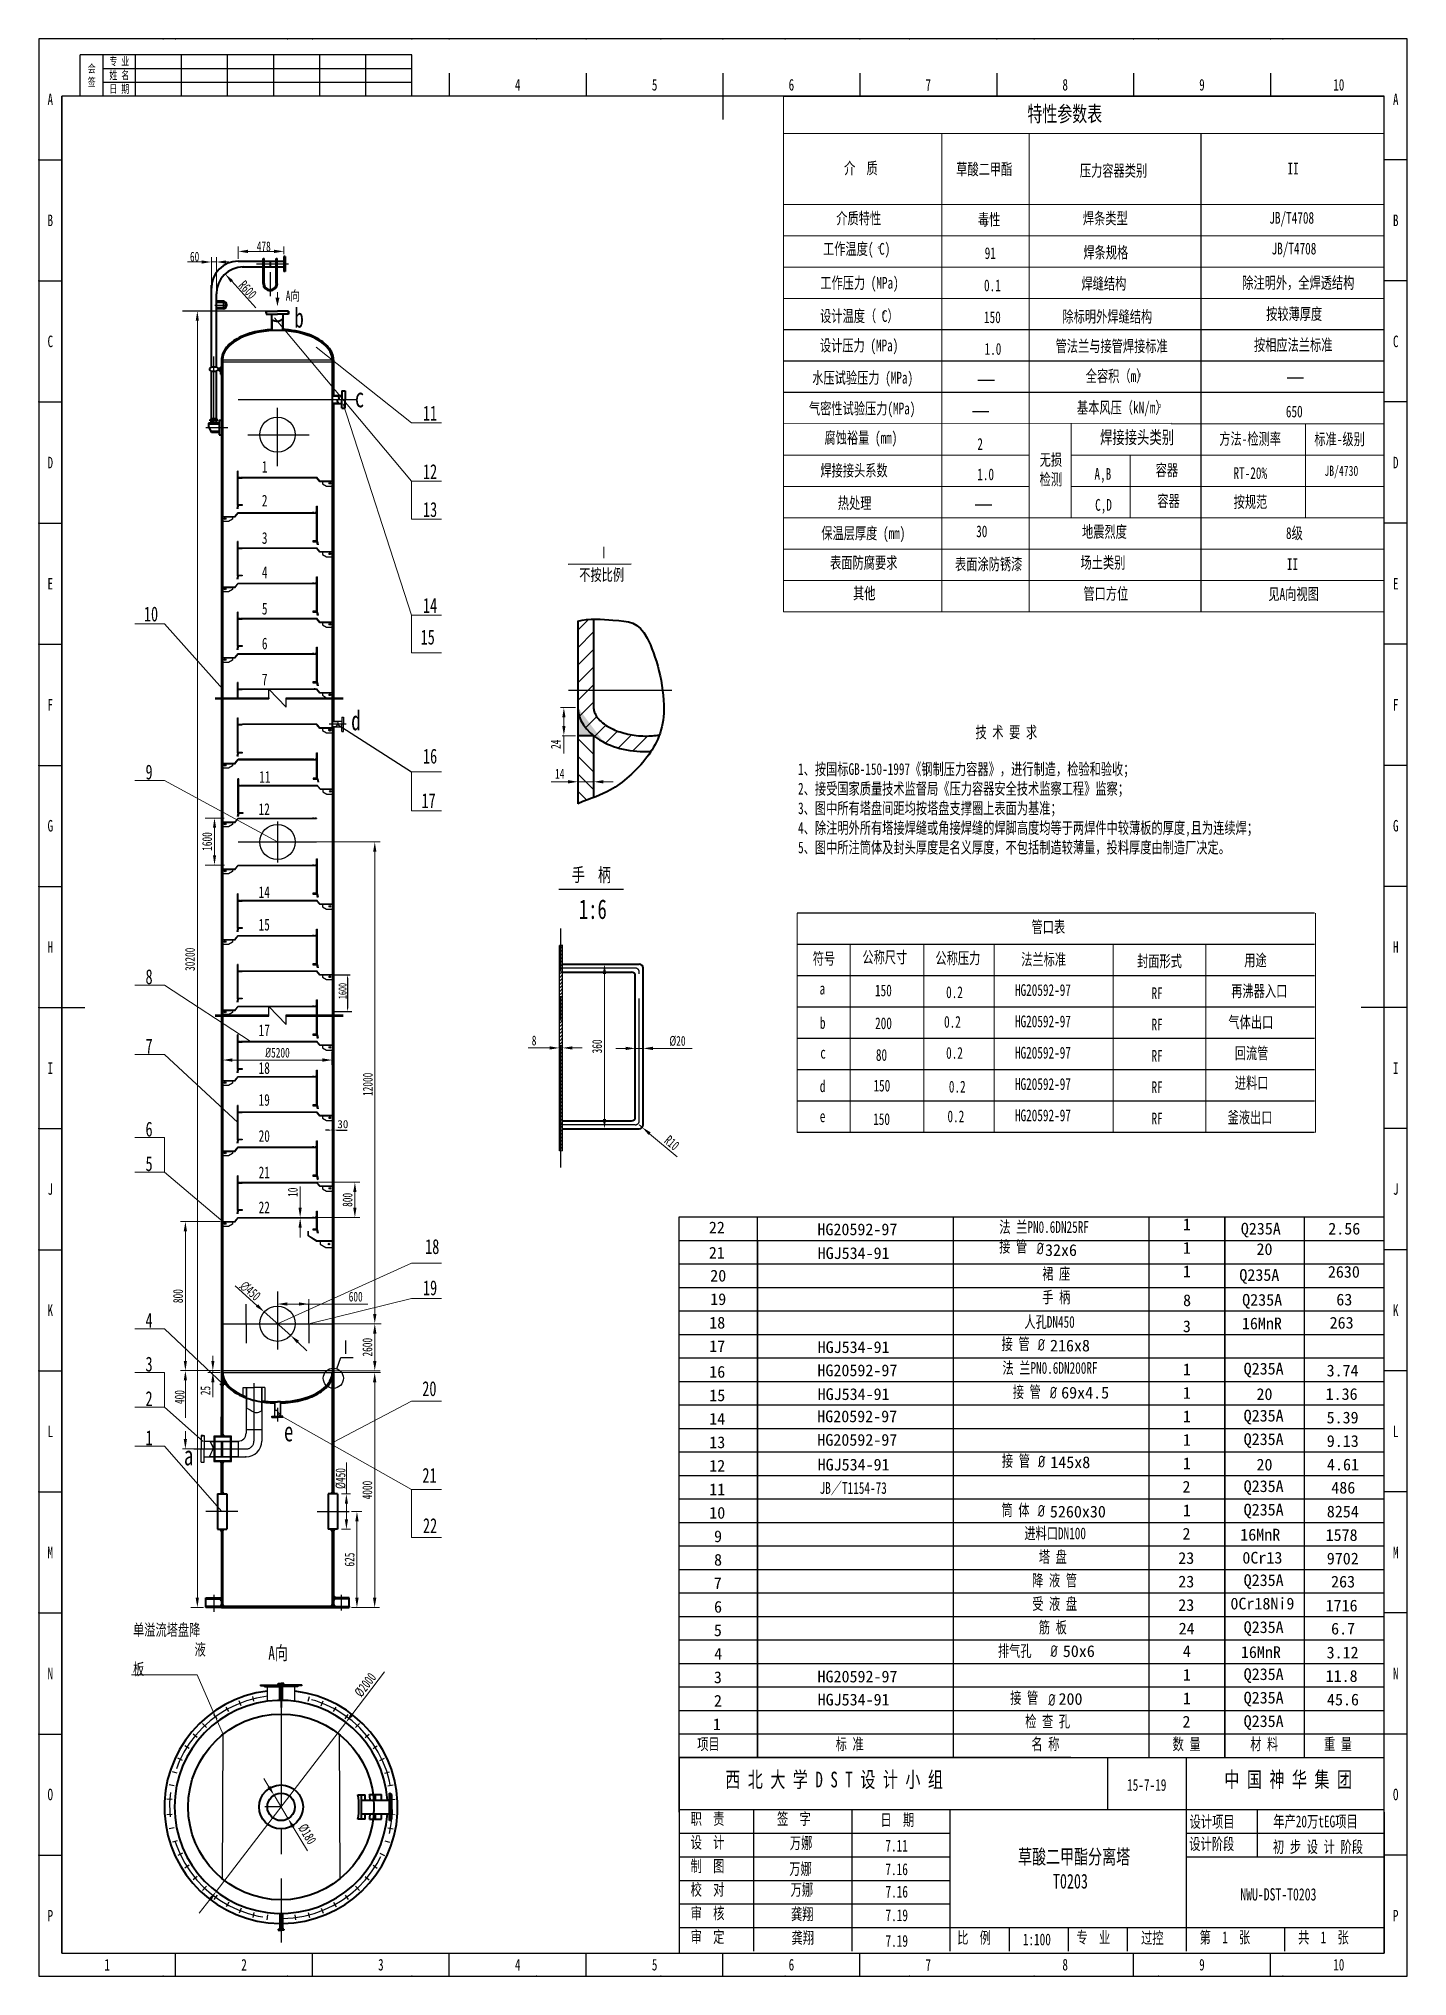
# Model space of a CAD drawing. Header units: inches. Extents: x 1196.6 to 1248.9, y -1575.8 to -1556.
# Drawn here: x 1196.61 to 1210.58, y -1575.8 to -1556.01 of the extents above; entities outside this region: 4.
import ezdxf

# ---------------------------------------------------------------- set-up
doc = ezdxf.new("R2010")
doc.units = ezdxf.units.IN
doc.header["$MEASUREMENT"] = 0
doc.linetypes.add('CENTER', pattern=[2, 1.25, -0.25, 0.25, -0.25])
for name, color, linetype in [('中心线', 1, 'CENTER'), ('文字', 7, 'Continuous'), ('文字层', 7, 'Continuous'), ('标注', 3, 'Continuous'), ('标题栏文字', 7, 'Continuous'), ('箭头', 6, 'Continuous'), ('细实线', 7, 'Continuous')]:
    doc.layers.add(name, color=color, linetype=linetype)
for name, color, linetype, lineweight in [('中心线层', 1, 'CENTER', 0), ('内边框', 7, 'Continuous', 30), ('剖面线层', 6, 'Continuous', 0), ('塔体', 255, 'Continuous', 40), ('外边框', 7, 'Continuous', 30), ('引线', 3, 'Continuous', 0), ('文字线', 7, 'Continuous', 0), ('文字说明', 7, 'Continuous', 5), ('标注层', 3, 'Continuous', 0), ('管路', 7, 'Continuous', 40), ('细线层', 7, 'Continuous', 0)]:
    doc.layers.add(name, color=color, linetype=linetype, lineweight=lineweight)
doc.styles.add('PC_TEXTSTYLE', font='isocp.shx', dxfattribs={"width": 0.8, "bigfont": 'hzfs.shx'})
doc.styles.get("Standard").update_dxf_attribs({"font": '', "width": 0.7, "height": 3.5})
doc.styles.add('文字-仿宋', font='', dxfattribs={"width": 0.7, "height": 3.5})
doc.styles.add('朔方', font='gbenor.shx', dxfattribs={"height": 3.5})
doc.styles.get('Standard').set_extended_font_data('FangSong_GB2312')
doc.styles.get('文字-仿宋').set_extended_font_data('SimSun')

msp = doc.modelspace()

# ---------------------------------------------------------------- texts
at = {"layer": '引线', "char_height": 0.15201, "width": 0.26928, "attachment_point": 3}
for s, insert in [('{\\fSimSun|b0|i0|c134|p2;11}', (1200.674, -1559.762)), ('{\\fSimSun|b0|i0|c134|p2;12}', (1200.674, -1560.359)), ('{\\fSimSun|b0|i0|c134|p2;13}', (1200.674, -1560.746)), ('{\\fSimSun|b0|i0|c134|p2;10}', (1197.824, -1561.813)), ('{\\fSimSun|b0|i0|c134|p2;14}', (1200.674, -1561.726)), ('{\\fSimSun|b0|i0|c134|p2;15}', (1200.65, -1562.049)), ('{\\fSimSun|b0|i0|c134|p2;16}', (1200.674, -1563.265)), ('{\\fSimSun|b0|i0|c134|p2;9}', (1197.768, -1563.427)), ('{\\fSimSun|b0|i0|c134|p2;17}', (1200.659, -1563.72)), ('{\\fSimSun|b0|i0|c134|p2;8}', (1197.768, -1565.518)), ('{\\fSimSun|b0|i0|c134|p2;7}', (1197.768, -1566.227)), ('{\\fSimSun|b0|i0|c134|p2;6}', (1197.768, -1567.074)), ('{\\fSimSun|b0|i0|c134|p2;5}', (1197.768, -1567.427)), ('{\\fSimSun|b0|i0|c134|p2;18}', (1200.696, -1568.274)), ('{\\fSimSun|b0|i0|c134|p2;19}', (1200.674, -1568.695)), ('{\\fSimSun|b0|i0|c134|p2;4}', (1197.768, -1569.027)), ('{\\fSimSun|b0|i0|c134|p2;3}', (1197.768, -1569.474)), ('{\\fSimSun|b0|i0|c134|p2;20}', (1200.667, -1569.725)), ('{\\fSimSun|b0|i0|c134|p2;2}', (1197.768, -1569.827)), ('{\\fSimSun|b0|i0|c134|p2;1}', (1197.768, -1570.227)), ('{\\fSimSun|b0|i0|c134|p2;21}', (1200.668, -1570.611)), ('{\\fSimSun|b0|i0|c134|p2;22}', (1200.674, -1571.124))]:
    msp.add_mtext(s, dxfattribs=dict(at, insert=insert))
at = {"layer": '文字', "attachment_point": 1}
for s, insert, char_height, width in [('{\\fSimSun|b0|i0|c0|p2;b}', (1199.217, -1558.764), 0.2, 0.25453), ('{\\fSimSun|b0|i0|c0|p2;c}', (1199.834, -1559.578), 0.2, 0.25453), ('{\\fSimSun|b0|i0|c0|p2;d}', (1199.796, -1562.877), 0.2, 0.25453), ('{\\fSimSun|b0|i0|c0|p2;e}', (1199.11, -1570.139), 0.2, 0.25453), ('{\\fSimSun|b0|i0|c0|p2;a}', (1198.088, -1570.384), 0.2, 0.25453), ('{\\fSimSun|b0|i0|c134|p2;项目}', (1203.33, -1573.371), 0.12, 0.47365), ('{\\fFangSong|b0|i0|c134|p49;标 准}', (1204.744, -1573.371), 0.12, 0.47365), ('{\\fFangSong|b0|i0|c134|p49;名 称}', (1206.743, -1573.371), 0.12, 0.47365), ('{\\fFangSong|b0|i0|c134|p49;数 量}', (1208.185, -1573.371), 0.12, 0.47365), ('{\\fFangSong|b0|i0|c134|p49;材 料}', (1208.978, -1573.371), 0.12, 0.47365), ('{\\fFangSong|b0|i0|c134|p49;重 量}', (1209.731, -1573.371), 0.12, 0.47365)]:
    msp.add_mtext(s, dxfattribs=dict(at, insert=insert, char_height=char_height, width=width))
at = {"layer": '文字', "lineweight": 30, "char_height": 0.12}
for s, insert, width, attachment_point in [('{\\fFangSong|b0|i0|c134|p49;法 兰PN0.6DN25RF}', (1206.873, -1568.157), 1.99965, 5), ('{\\fFangSong|b0|i0|c134|p49;人孔DN450}', (1206.671, -1569.059), 0.70525, 1), ('{\\fFangSong|b0|i0|c134|p49;接 管}', (1206.439, -1569.285), 0.28789, 1), ('{\\fFangSong|b0|i0|c134|p49;法 兰PN0.6DN200RF}', (1206.933, -1569.596), 1.99965, 5), ('{\\fFangSong|b0|i0|c134|p49;筒 体}', (1206.438, -1570.981), 0.38515, 1)]:
    msp.add_mtext(s, dxfattribs=dict(at, insert=insert, width=width, attachment_point=attachment_point))
for s, width, insert, attachment_point in [('{\\fFangSong|b0|i0|c134|p49;裙 座}', 12.23546, (1206.854, -1568.567), 1), ('{\\fFangSong|b0|i0|c134|p49;手 柄}', 20.59661, (1206.854, -1568.807), 1), ('{\\fSimSun|b0|i0|c134|p2;接 管}', 12.23546, (1206.553, -1569.774), 1), ('{\\fFangSong|b0|i0|c134|p49;法 兰PN0.6DN80RF}', 84.98512, (1248.439, -1570.087), 5), ('{\\fFangSong|b0|i0|c134|p49;法 兰PN0.6DN200RF}', 84.98512, (1248.439, -1570.327), 5), ('{\\fFangSong|b0|i0|c134|p49;接 管}', 12.23546, (1206.442, -1570.478), 1), ('{\\fFangSong|b0|i0|c134|p49;封 头  DN2500 x 12}', 84.98512, (1248.423, -1570.803), 5), ('{\\fFangSong|b0|i0|c134|p49;进料口DN100}', 38.57413, (1206.671, -1571.219), 1), ('{\\fFangSong|b0|i0|c134|p49;塔 盘}', 19.76085, (1206.819, -1571.459), 1), ('{\\fSimSun|b0|i0|c134|p2;降 液 管}', 30.33708, (1206.751, -1571.699), 1), ('{\\fFangSong|b0|i0|c134|p49;受 液 盘}', 27.08286, (1206.751, -1571.939), 1), ('{\\fFangSong|b0|i0|c134|p49;筋 板}', 22.4261, (1206.819, -1572.179), 1), ('{\\fFangSong|b0|i0|c134|p49;排气孔}', 19.48213, (1206.401, -1572.419), 1), ('{\\fFangSong|b0|i0|c134|p49;法 兰 PN0.6DN200RF}', 84.98512, (1248.439, -1572.727), 5), ('{\\fFangSong|b0|i0|c134|p49;接 管}', 12.23546, (1206.526, -1572.899), 1), ('{\\fFangSong|b0|i0|c134|p49;检 查 孔}', 22.31286, (1206.68, -1573.139), 1)]:
    msp.add_mtext_dynamic_manual_height_columns(s, width=width, gutter_width=17.5, heights=[0], dxfattribs=dict(at, insert=insert, attachment_point=attachment_point))
at = {"layer": '文字层'}
for s, p in [('22', (1203.449, -1568.215)), ('HG20592-97', (1204.558, -1568.234)), ('1', (1208.29, -1568.183)), ('Q235A', (1208.882, -1568.227)), ('2.56', (1209.775, -1568.227)), ('21', (1203.449, -1568.473)), ('HGJ534-91', (1204.56, -1568.477)), ('32x6', (1206.882, -1568.446)), ('1', (1208.29, -1568.423)), ('20', (1209.042, -1568.436)), ('20', (1203.463, -1568.707)), ('1', (1208.29, -1568.663)), ('Q235A', (1208.867, -1568.7)), ('2630', (1209.771, -1568.668)), ('19', (1203.463, -1568.947)), ('8', (1208.292, -1568.958)), ('Q235A', (1208.896, -1568.954)), ('63', (1209.857, -1568.951)), ('18', (1203.453, -1569.187)), ('3', (1208.29, -1569.224)), ('16MnR', (1208.893, -1569.195)), ('263', (1209.789, -1569.188)), ('17', (1203.453, -1569.427)), ('HGJ534-91', (1204.56, -1569.437)), ('216x8', (1206.933, -1569.421)), ('16', (1203.453, -1569.689)), ('HG20592-97', (1204.558, -1569.674)), ('1', (1208.29, -1569.664)), ('Q235A', (1208.911, -1569.657)), ('3.74', (1209.758, -1569.676)), ('HGJ534-91', (1204.56, -1569.917)), ('69x4.5', (1207.047, -1569.902)), ('1', (1208.29, -1569.904)), ('1', (1208.29, -1569.904)), ('20', (1209.042, -1569.917)), ('1.36', (1209.748, -1569.916)), ('15', (1203.453, -1569.929)), ('14', (1203.453, -1570.169)), ('HG20592-97', (1204.556, -1570.144)), ('1', (1208.29, -1570.144)), ('Q235A', (1208.911, -1570.137)), ('5.39', (1209.758, -1570.156)), ('13', (1203.453, -1570.409)), ('HG20592-97', (1204.557, -1570.384)), ('1', (1208.29, -1570.384)), ('Q235A', (1208.911, -1570.377)), ('9.13', (1209.76, -1570.396)), ('12', (1203.453, -1570.649)), ('HGJ534-91', (1204.56, -1570.637)), ('145x8', (1206.936, -1570.613)), ('1', (1208.29, -1570.624)), ('20', (1209.042, -1570.637)), ('4.61', (1209.762, -1570.636)), ('11', (1203.453, -1570.889)), ('2', (1208.286, -1570.863)), ('Q235A', (1208.911, -1570.857)), ('486', (1209.806, -1570.872)), ('1', (1208.29, -1571.104)), ('Q235A', (1208.911, -1571.097)), ('10', (1203.453, -1571.129)), ('5260x30', (1206.932, -1571.117)), ('8254', (1209.76, -1571.116)), ('9', (1203.502, -1571.369)), ('2', (1208.286, -1571.343)), ('16MnR', (1208.876, -1571.352)), ('1578', (1209.748, -1571.356)), ('8', (1203.502, -1571.609)), ('23', (1208.243, -1571.591)), ('0Cr13', (1208.898, -1571.588)), ('9702', (1209.76, -1571.596)), ('7', (1203.499, -1571.849)), ('23', (1208.243, -1571.831)), ('Q235A', (1208.911, -1571.817)), ('263', (1209.804, -1571.832)), ('6', (1203.502, -1572.089)), ('23', (1208.243, -1572.071)), ('0Cr18Ni9', (1208.776, -1572.056)), ('1716', (1209.748, -1572.076)), ('Q235A', (1208.911, -1572.297)), ('5', (1203.5, -1572.329)), ('24', (1208.247, -1572.311)), ('6.7', (1209.804, -1572.312)), ('4', (1203.504, -1572.569)), ('50x6', (1207.064, -1572.542)), ('4', (1208.289, -1572.543)), ('16MnR', (1208.883, -1572.552)), ('3.12', (1209.758, -1572.556)), ('3', (1203.5, -1572.809)), ('HG20592-97', (1204.559, -1572.801)), ('1', (1208.29, -1572.784)), ('Q235A', (1208.911, -1572.777)), ('11.8', (1209.748, -1572.796)), ('2', (1203.501, -1573.049)), ('HGJ534-91', (1204.56, -1573.037)), ('200', (1207.02, -1573.03)), ('1', (1208.29, -1573.024)), ('Q235A', (1208.911, -1573.017)), ('45.6', (1209.762, -1573.036)), ('2', (1208.286, -1573.263)), ('Q235A', (1208.911, -1573.257)), ('1', (1203.49, -1573.289))]:
    msp.add_text(s, height=0.12, dxfattribs=at).set_placement(p)
at = {"layer": '文字层', "attachment_point": 1}
for s, insert, char_height, width in [('{\\fFangSong|b0|i0|c134|p49;        \\H1.333x;特性参数表}', (1206.245, -1556.701), 0.12, 2.59675), ('{\\fSimSun|b0|i0|c134|p2;介  质}', (1204.83, -1557.276), 0.12, 0.79812), ('{\\fFangSong|b0|i0|c134|p49;\\H1.5x;草酸二甲酯}', (1205.975, -1557.286), 0.08, 1.61995), ('{\\fFangSong|b0|i0|c134|p49;压力容器类别}', (1207.238, -1557.301), 0.12, 1.73933), ('{\\fSimSun|b0|i0|c134|p2;II}', (1209.359, -1557.28), 0.12, 0.79812), ('{\\fSimSun|b0|i0|c134|p2;介质特性}', (1204.75, -1557.788), 0.12, 0.79812), ('{\\fSimSun|b0|i0|c134|p2;毒性}', (1206.197, -1557.8), 0.12, 0.79812), ('{\\fSimSun|b0|i0|c134|p2;焊条类型}', (1207.269, -1557.788), 0.12, 0.79812), ('{\\fSimSun|b0|i0|c134|p2;JB/T4708}', (1209.173, -1557.783), 0.12, 0.79812), ('{\\fSimSun|b0|i0|c134|p2;工作温度( C)}', (1204.615, -1558.1), 0.12, 1.92279), ('{\\fSimSun|b0|i0|c134|p2;焊条规格}', (1207.274, -1558.136), 0.12, 0.79812), ('{\\fSimSun|b0|i0|c134|p2;JB/T4708}', (1209.196, -1558.097), 0.12, 0.79812), ('{\\fArial|b0|i0|c0|p32;o}', (1205.172, -1558.122), 0.04, 0.12811), ('{\\fSimSun|b0|i0|c134|p2;91}', (1206.266, -1558.144), 0.12, 0.79812), ('{\\fSimSun|b0|i0|c134|p2;工作压力 (MPa)}', (1204.587, -1558.447), 0.12, 1.7672), ('{\\fSimSun|b0|i0|c134|p2;0.1}', (1206.259, -1558.473), 0.12, 0.79812), ('{\\fSimSun|b0|i0|c134|p2;焊缝结构}', (1207.254, -1558.454), 0.12, 0.79812), ('{\\fSimSun|b0|i0|c134|p2;除注明外，全焊透结构}', (1208.896, -1558.446), 0.12, 2.328), ('{\\fSimSun|b0|i0|c134|p2;A向}', (1199.128, -1558.588), 0.1, 0.22433), ('{\\fSimSun|b0|i0|c134|p2;设计温度（ C）}', (1204.585, -1558.786), 0.12, 1.38625), ('{\\fArial|b0|i0|c0|p32;o}', (1205.218, -1558.79), 0.04, 0.12811), ('{\\fSimSun|b0|i0|c134|p2;150}', (1206.259, -1558.798), 0.12, 0.79812), ('{\\fSimSun|b0|i0|c134|p2;除标明外焊缝结构}', (1207.06, -1558.791), 0.12, 2.09111), ('{\\fSimSun|b0|i0|c134|p2;按较薄厚度}', (1209.14, -1558.764), 0.12, 1.253), ('{\\fSimSun|b0|i0|c134|p2;设计压力 (MPa)}', (1204.583, -1559.086), 0.12, 1.48483), ('{\\fSimSun|b0|i0|c134|p2;管法兰与接管焊接标准}', (1206.99, -1559.093), 0.12, 2.41459), ('{\\fSimSun|b0|i0|c134|p2;按相应法兰标准}', (1209.016, -1559.081), 0.12, 1.853), ('{\\fSimSun|b0|i0|c134|p2;1.0}', (1206.265, -1559.122), 0.12, 0.79812), ('{\\fSimSun|b0|i0|c134|p2;水压试验压力 (MPa)}', (1204.505, -1559.416), 0.12, 1.48483), ('{\\fSimSun|b0|i0|c134|p2;全容积（m）}', (1207.298, -1559.399), 0.12, 1.08088), ('{\\fSimSun|b0|i0|c134|p2;\\H1.5x;基本风压（kN/m）}', (1207.208, -1559.721), 0.08, 2.25964), ('{\\fSimSun|b0|i0|c134|p2;气密性试验压力(MPa)}', (1204.471, -1559.73), 0.12, 2.05113), ('{\\fSimSun|b0|i0|c134|p2;650}', (1209.342, -1559.761), 0.12, 0.79812), ('\\pt12;{\\fSimSun|b0|i0|c134|p2;腐蚀裕量 (mm)}', (1204.63, -1560.029), 0.12, 1.77244), ('{\\fSimSun|b0|i0|c134|p2;2}', (1206.191, -1560.093), 0.12, 0.79812), ('{\\fSimSun|b0|i0|c134|p2;\\H1.1x;焊接接头类别}', (1207.444, -1560.019), 0.12, 1.92145), ('{\\fSimSun|b0|i0|c134|p2;方法-检测率}', (1208.662, -1560.04), 0.12, 1.478), ('{\\fSimSun|b0|i0|c134|p2;标准-级别}', (1209.633, -1560.043), 0.12, 1.373), ('{\\fSimSun|b0|i0|c134|p2;\\H1.5x;无损\\P检测}', (1206.827, -1560.254), 0.08, 0.32882), ('{\\fSimSun|b0|i0|c134|p2;焊接接头系数}', (1204.588, -1560.363), 0.12, 1.54948), ('{\\fSimSun|b0|i0|c134|p2;1.0}', (1206.19, -1560.403), 0.12, 0.79812), ('{\\fSimSun|b0|i0|c134|p2;A,B}', (1207.387, -1560.399), 0.12, 0.75126), ('{\\fSimSun|b0|i0|c134|p2;容器}', (1208.012, -1560.359), 0.12, 0.79812), ('{\\fSimSun|b0|i0|c134|p2;RT-20%}', (1208.807, -1560.39), 0.12, 1.033), ('{\\fSimSun|b0|i0|c134|p2;\\H0.8667x;JB/4730}', (1209.735, -1560.375), 0.12, 0.79812), ('{\\fSimSun|b0|i0|c134|p2;热处理}', (1204.766, -1560.696), 0.12, 0.79812), ('{\\fSimSun|b0|i0|c134|p2;容器}', (1208.029, -1560.674), 0.12, 0.79812), ('{\\fSimSun|b0|i0|c134|p2;按规范}', (1208.808, -1560.684), 0.12, 0.79812), ('{\\fSimSun|b0|i0|c134|p2;C,D}', (1207.394, -1560.715), 0.12, 0.73545), ('{\\fSimSun|b0|i0|c134|p2;保温层厚度 (mm)}', (1204.597, -1561.004), 0.12, 1.48912), ('{\\fSimSun|b0|i0|c134|p2;30}', (1206.179, -1560.985), 0.12, 0.79812), ('{\\fSimSun|b0|i0|c134|p2;地震烈度}', (1207.26, -1560.989), 0.12, 0.79812), ('{\\fSimSun|b0|i0|c134|p2;8级}', (1209.343, -1561.003), 0.12, 0.79812), ('{\\fSimSun|b0|i0|c134|p2;Ⅰ}', (1202.32, -1561.2), 0.12, 0.88737), ('{\\fSimSun|b0|i0|c134|p2;表面防腐要求}', (1204.687, -1561.305), 0.12, 1.61886), ('{\\fSimSun|b0|i0|c134|p2;场土类别}', (1207.245, -1561.304), 0.12, 0.79812), ('{\\fSimSun|b0|i0|c134|p2;不按比例}', (1202.125, -1561.429), 0.12, 1.92711), ('{\\fSimSun|b0|i0|c134|p2;表面涂防锈漆}', (1205.963, -1561.32), 0.12, 1.37237), ('{\\fSimSun|b0|i0|c134|p2;II}', (1209.352, -1561.32), 0.12, 0.79812), ('{\\fSimSun|b0|i0|c134|p2;其他}', (1204.921, -1561.618), 0.12, 0.79812), ('{\\fSimSun|b0|i0|c134|p2;管口方位}', (1207.274, -1561.622), 0.12, 0.79812), ('{\\fSimSun|b0|i0|c134|p2;见A向视图}', (1209.163, -1561.625), 0.12, 0.79812), ('{\\fSimSun|b0|i0|c134|p2;\\H0.5x;  技 术 要 求}', (1206.058, -1563.036), 0.24, 3.51731), ('{\\fSimSun|b0|i0|c134|p2;\\H1.5x;1、按国标GB-150-1997《钢制压力容器》，进行制造，检验和验收；\\P2、接受国家质量技术监督局《压力容器安全技术监察工程》监察；\\P3、图中所有塔盘间距均按塔盘支撑圈上表面为基准；\\P4、除注明外所有塔接焊缝或角接焊缝的焊脚高度均等于两焊件中较薄板的厚度,且为连续焊； \\P5、图中所注筒体及封头厚度是名义厚度，不包括制造较薄量，投料厚度由制造厂决定。}', (1204.36, -1563.413), 0.08, 6.20533), ('{\\fSimSun|b0|i0|c134|p2;手  柄}', (1202.049, -1564.483), 0.14, 0.90369), ('{\\fSimSun|b0|i0|c134|p2;1:6}', (1202.121, -1564.804), 0.2, 0.77492), ('{\\fFangSong|b0|i0|c134|p49;管口表}', (1206.744, -1565.026), 0.12, 0.79812), ('{\\fFangSong|b0|i0|c134|p49;符号}', (1204.51, -1565.349), 0.12, 0.79812), ('{\\fFangSong|b0|i0|c134|p49;公称尺寸}', (1205.017, -1565.335), 0.12, 0.79812), ('{\\fFangSong|b0|i0|c134|p49;公称压力}', (1205.763, -1565.344), 0.12, 0.79812), ('{\\fFangSong|b0|i0|c134|p49;法兰标准}', (1206.639, -1565.357), 0.12, 0.79812), ('{\\fFangSong|b0|i0|c134|p49;封面形式}', (1207.822, -1565.374), 0.12, 0.79812), ('{\\fFangSong|b0|i0|c134|p49;用途}', (1208.917, -1565.365), 0.12, 0.79812), ('{\\fSimSun|b0|i0|c134|p2;a}', (1204.58, -1565.655), 0.12, 0.79812), ('{\\fSimSun|b0|i0|c134|p2;150}', (1205.146, -1565.674), 0.12, 0.79812), ('{\\fSimSun|b0|i0|c134|p2;0.2}', (1205.872, -1565.692), 0.12, 0.79812), ('{\\fSimSun|b0|i0|c134|p2;HG20592-97 }', (1206.575, -1565.67), 0.12, 0.79812), ('{\\fSimSun|b0|i0|c134|p2;RF}', (1207.97, -1565.702), 0.12, 0.79812), ('{\\fFangSong|b0|i0|c134|p49;再沸器入口}', (1208.784, -1565.68), 0.12, 0.79812), ('{\\fSimSun|b0|i0|c134|p2;b}', (1204.583, -1566.006), 0.12, 0.79812), ('{\\fSimSun|b0|i0|c134|p2;200}', (1205.147, -1566.009), 0.12, 0.79812), ('{\\fSimSun|b0|i0|c134|p2;0.2}', (1205.851, -1565.995), 0.12, 0.79812), ('{\\fSimSun|b0|i0|c134|p2;HG20592-97 }', (1206.575, -1565.99), 0.12, 0.79812), ('{\\fSimSun|b0|i0|c134|p2;RF}', (1207.97, -1566.022), 0.12, 0.79812), ('{\\fFangSong|b0|i0|c134|p49;气体出口}', (1208.755, -1565.998), 0.12, 0.79812), ('{\\fSimSun|b0|i0|c134|p2;c}', (1204.587, -1566.31), 0.12, 0.79812), ('{\\fSimSun|b0|i0|c134|p2;80}', (1205.155, -1566.333), 0.12, 0.79812), ('{\\fSimSun|b0|i0|c134|p2;0.2}', (1205.872, -1566.312), 0.12, 0.79812), ('{\\fSimSun|b0|i0|c134|p2;HG20592-97 }', (1206.575, -1566.31), 0.12, 0.79812), ('{\\fSimSun|b0|i0|c134|p2;RF}', (1207.97, -1566.342), 0.12, 0.79812), ('{\\fFangSong|b0|i0|c134|p49;回流管}', (1208.82, -1566.315), 0.12, 0.79812), ('{\\fSimSun|b0|i0|c134|p2;HG20592-97 }', (1206.575, -1566.63), 0.12, 0.79812), ('{\\fFangSong|b0|i0|c134|p49;进料口}', (1208.821, -1566.618), 0.12, 0.79812), ('{\\fSimSun|b0|i0|c134|p2;d}', (1204.582, -1566.652), 0.12, 0.79812), ('{\\fSimSun|b0|i0|c134|p2;150}', (1205.13, -1566.646), 0.12, 0.79812), ('{\\fSimSun|b0|i0|c134|p2;0.2}', (1205.9, -1566.657), 0.12, 0.79812), ('{\\fSimSun|b0|i0|c134|p2;RF}', (1207.97, -1566.662), 0.12, 0.79812), ('{\\fSimSun|b0|i0|c134|p2;e}', (1204.582, -1566.959), 0.12, 0.79812), ('{\\fSimSun|b0|i0|c134|p2;150}', (1205.127, -1566.988), 0.12, 0.79812), ('{\\fSimSun|b0|i0|c134|p2;0.2}', (1205.886, -1566.96), 0.12, 0.79812), ('{\\fSimSun|b0|i0|c134|p2;HG20592-97 }', (1206.575, -1566.95), 0.12, 0.79812), ('{\\fSimSun|b0|i0|c134|p2;RF}', (1207.97, -1566.982), 0.12, 0.79812), ('{\\fFangSong|b0|i0|c134|p49;釜液出口}', (1208.747, -1566.971), 0.12, 0.79812), ('JB{\\Fromans|c134;／}T1154-73', (1204.58, -1570.756), 0.12, 0.88727), ('{\\fSimSun|b0|i0|c134|p2;\\H0.8571x;单溢流塔盘降            液板}', (1197.568, -1572.205), 0.14, 0.74164), ('{\\fSimSun|b0|i0|c134|p2;A向}', (1198.95, -1572.43), 0.14, 0.90369)]:
    msp.add_mtext(s, dxfattribs=dict(at, insert=insert, char_height=char_height, width=width))
at = {"layer": '文字层', "char_height": 0.04, "width": 0.04811, "attachment_point": 1, "style": 'PC_TEXTSTYLE'}
for s, insert in [('{\\fSimSun|b0|i0|c134|p2;3}', (1207.837, -1559.426)), ('{\\fSimSun|b0|i0|c134|p2;2}', (1208.044, -1559.745))]:
    msp.add_mtext(s, dxfattribs=dict(at, insert=insert))
at = {"layer": '文字层', "insert": (1206.414, -1568.289), "char_height": 0.12, "attachment_point": 1}
msp.add_mtext_dynamic_manual_height_columns('{\\fFangSong|b0|i0|c134|p49;接 管}', width=12.23546, gutter_width=17.5, heights=[0], dxfattribs=at)
at = {"layer": '文字层', "char_height": 0.12, "attachment_point": 5}
for insert in [(1206.833, -1568.37), (1206.845, -1569.353), (1206.968, -1569.842), (1206.848, -1570.546), (1206.844, -1571.049), (1206.974, -1572.482), (1206.952, -1572.98)]:
    msp.add_mtext('{\\fISOCPEUR|b0|i0|c0|p34;%%C}', dxfattribs=dict(at, insert=insert))
at = {"layer": '文字线'}
for s, insert, char_height, width, attachment_point in [('{\\fFangSong|b0|i0|c134|p49;西 北 大 学 D S T 设 计 小 组}', (1203.617, -1573.713), 0.16071, 3.72505, 1), ('{\\fFangSong|b0|i0|c134|p49;中 国 神 华 集 团}', (1208.714, -1573.713), 0.16071, 3.72505, 1), ('{\\f@FangSong|b0|i0|c134|p49;15-7-19}', (1207.72, -1573.788), 0.12053, 0.80356, 1), ('{\\fFangSong|b0|i0|c134|p49;职  责}', (1203.263, -1574.134), 0.12053, 0.80356, 1), ('{\\fFangSong|b0|i0|c134|p49;签  字}', (1204.145, -1574.134), 0.12053, 0.80356, 1), ('{\\fFangSong|b0|i0|c134|p49;日  期}', (1205.201, -1574.145), 0.12053, 0.80356, 1), ('{\\fFangSong|b0|i0|c134|p49;设计项目}', (1208.358, -1574.298), 0.12053, 0.92109, 7), ('{\\fFangSong|b0|i0|c134|p49;年产20万tEG项目}', (1209.213, -1574.296), 0.12053, 0.92109, 7), ('{\\fFangSong|b0|i0|c134|p49;设  计}', (1203.263, -1574.375), 0.12053, 0.80356, 1), ('{\\fFangSong|b0|i0|c134|p49;万娜}', (1204.276, -1574.381), 0.12053, 0.80356, 1), ('{\\fFangSong|b0|i0|c134|p49;7.11}', (1205.252, -1574.408), 0.12053, 0.80356, 1), ('{\\fFangSong|b0|i0|c134|p49;草酸二甲酯分离塔\\P     T0203}', (1206.606, -1574.909), 0.15, 1.49516, 7), ('{\\fFangSong|b0|i0|c134|p49;设计阶段}', (1208.355, -1574.525), 0.12053, 0.92109, 7), ('{\\fFangSong|b0|i0|c134|p49;初 步 设 计 阶段}', (1209.21, -1574.555), 0.12053, 0.98779, 7), ('{\\fFangSong|b0|i0|c134|p49;制  图}', (1203.263, -1574.616), 0.12053, 0.80356, 1), ('{\\fFangSong|b0|i0|c134|p49;万娜}', (1204.27, -1574.645), 0.12053, 0.80356, 1), ('{\\fFangSong|b0|i0|c134|p49;7.16}', (1205.252, -1574.649), 0.12053, 0.80356, 1), ('{\\fFangSong|b0|i0|c134|p49;校  对}', (1203.263, -1574.857), 0.12053, 0.80356, 1), ('{\\fFangSong|b0|i0|c134|p49;万娜}', (1204.284, -1574.858), 0.12053, 0.80356, 1), ('{\\fFangSong|b0|i0|c134|p49;7.16}', (1205.253, -1574.878), 0.12053, 0.80356, 1), ('{\\fFangSong|b0|i0|c134|p49;\\H2.544x; NWU-DST-T0203\\H0.3931x;  }', (1208.817, -1574.903), 0.04936, 1.41262, 1), ('{\\fFangSong|b0|i0|c134|p49;审  核}', (1203.263, -1575.098), 0.12053, 0.80356, 1), ('{\\fFangSong|b0|i0|c134|p49;龚翔}', (1204.288, -1575.107), 0.12053, 0.80356, 1), ('{\\fFangSong|b0|i0|c134|p49;7.19}', (1205.253, -1575.119), 0.12053, 0.80356, 1), ('{\\fFangSong|b0|i0|c134|p49;审  定}', (1203.263, -1575.34), 0.12053, 0.80356, 1), ('{\\fFangSong|b0|i0|c134|p49;龚翔}', (1204.293, -1575.349), 0.12053, 0.80356, 1), ('{\\fFangSong|b0|i0|c134|p49;比  例}', (1205.985, -1575.348), 0.12053, 0.80356, 1), ('{\\fFangSong|b0|i0|c134|p49;专  业}', (1207.203, -1575.345), 0.12053, 0.80356, 1), ('{\\fFangSong|b0|i0|c134|p49;过控}', (1207.863, -1575.35), 0.12053, 0.80356, 1), ('第  1  张', (1208.461, -1575.345), 0.1205, 0.80356, 1), ('共  1  张', (1209.467, -1575.345), 0.1205, 0.80356, 1), ('{\\fFangSong|b0|i0|c134|p49;7.19}', (1205.253, -1575.381), 0.12053, 0.80356, 1), ('1:100', (1206.655, -1575.366), 0.1205, 0.80356, 1)]:
    msp.add_mtext(s, dxfattribs=dict(at, insert=insert, char_height=char_height, width=width, attachment_point=attachment_point))
at = {"layer": '文字说明', "attachment_point": 5, "style": '文字-仿宋'}
for s, insert, char_height, width in [('会\\P签', (1197.146, -1556.391), 0.0824, 0.23529), ('姓 名', (1197.428, -1556.391), 0.0824, 0.32941), ('专 业', (1197.428, -1556.249), 0.0824, 0.32941), ('日 期', (1197.428, -1556.532), 0.0824, 0.32941), ('4', (1201.497, -1556.485), 0.118, 1.39765), ('5', (1202.895, -1556.485), 0.118, 1.39765), ('6', (1204.292, -1556.485), 0.118, 1.39765), ('7', (1205.69, -1556.485), 0.118, 1.39765), ('8', (1207.088, -1556.485), 0.118, 1.39765), ('9', (1208.485, -1556.485), 0.118, 1.39765), ('10', (1209.883, -1556.485), 0.1176, 1.39765), ('A', (1196.723, -1556.633), 0.118, 0.23529), ('A', (1210.464, -1556.633), 0.118, 0.23529), ('B', (1196.723, -1557.869), 0.118, 0.23529), ('B', (1210.464, -1557.869), 0.118, 0.23529), ('C', (1196.723, -1559.106), 0.118, 0.23529), ('C', (1210.464, -1559.106), 0.118, 0.23529), ('D', (1196.723, -1560.343), 0.118, 0.23529), ('D', (1210.464, -1560.343), 0.118, 0.23529), ('E', (1196.723, -1561.58), 0.118, 0.23529), ('E', (1210.464, -1561.58), 0.118, 0.23529), ('F', (1196.723, -1562.816), 0.118, 0.23529), ('F', (1210.464, -1562.816), 0.118, 0.23529), ('G', (1196.723, -1564.053), 0.118, 0.23529), ('G', (1210.464, -1564.053), 0.118, 0.23529), ('H', (1196.723, -1565.29), 0.118, 0.23529), ('H', (1210.464, -1565.29), 0.118, 0.23529), ('I', (1196.723, -1566.527), 0.118, 0.23529), ('I', (1210.464, -1566.527), 0.118, 0.23529), ('J', (1196.723, -1567.763), 0.118, 0.23529), ('J', (1210.464, -1567.763), 0.118, 0.23529), ('K', (1196.723, -1569), 0.118, 0.23529), ('K', (1210.464, -1569), 0.118, 0.23529), ('L', (1196.723, -1570.237), 0.118, 0.23529), ('L', (1210.464, -1570.237), 0.118, 0.23529), ('M', (1196.723, -1571.474), 0.118, 0.23529), ('M', (1210.464, -1571.474), 0.118, 0.23529), ('N', (1196.723, -1572.711), 0.118, 0.23529), ('N', (1210.464, -1572.711), 0.118, 0.23529), ('O', (1196.723, -1573.947), 0.118, 0.23529), ('O', (1210.464, -1573.947), 0.118, 0.23529), ('P', (1196.723, -1575.184), 0.118, 0.23529), ('P', (1210.464, -1575.184), 0.118, 0.23529), ('1', (1197.304, -1575.685), 0.118, 1.39765), ('2', (1198.702, -1575.685), 0.118, 1.39765), ('3', (1200.099, -1575.685), 0.118, 1.39765), ('4', (1201.497, -1575.685), 0.118, 1.39765), ('5', (1202.895, -1575.685), 0.118, 1.39765), ('6', (1204.292, -1575.685), 0.118, 1.39765), ('7', (1205.69, -1575.685), 0.118, 1.39765), ('8', (1207.088, -1575.685), 0.118, 1.39765), ('9', (1208.485, -1575.685), 0.118, 1.39765), ('10', (1209.883, -1575.685), 0.1176, 1.39765)]:
    msp.add_mtext(s, dxfattribs=dict(at, insert=insert, char_height=char_height, width=width))
at = {"layer": '标注', "lineweight": 30, "transparency": 16777216, "insert": (1199.711, -1567.1), "char_height": 0.08235, "attachment_point": 5, "style": '朔方'}
msp.add_mtext('\\A1;{\\fFangSong|b0|i0|c134|p49;3\\fFangSong|b0|i0|c0|p49;0}', dxfattribs=at)
at = {"layer": '标注层', "attachment_point": 5}
for s, insert, char_height in [('{\\fSimSun|b0|i0|c134|p2;\\H1.471x;478}', (1198.903, -1558.136), 0.068), ('{\\fSimSun|b0|i0|c134|p2;60}', (1198.197, -1558.24), 0.1), ('{\\fSimSun|b0|i0|c134|p2;14}', (1201.926, -1563.52), 0.1), ('{\\fSimSun|b0|i0|c134|p2;8}', (1201.664, -1566.246), 0.1), ('{\\fSimSun|b0|i0|c134|p2;%%c20}', (1203.128, -1566.251), 0.1), ('{\\fISOCPEUR|b0|i0|c0|p34;%%C\\fSimSun|b0|i0|c134|p2;5200}', (1199.043, -1566.37), 0.1), ('{\\fSimSun|b0|i0|c134|p2;600}', (1199.842, -1568.862), 0.1)]:
    msp.add_mtext(s, dxfattribs=dict(at, insert=insert, char_height=char_height))
at = {"layer": '标注层', "char_height": 0.1, "attachment_point": 5}
for s, insert, rotation in [('{\\fSimSun|b0|i0|c134|p2;R600}', (1198.739, -1558.577), 312.4041), ('{\\fSimSun|b0|i0|c134|p2;24}', (1201.885, -1563.22), 90), ('{\\fSimSun|b0|i0|c134|p2;1600}', (1198.325, -1564.213), 90), ('{\\fSimSun|b0|i0|c134|p2;30200}', (1198.15, -1565.416), 90), ('{\\fSimSun|b0|i0|c134|p2;360}', (1202.308, -1566.306), 90), ('{\\fSimSun|b0|i0|c134|p2;12000}', (1199.966, -1566.693), 90), ('{\\fSimSun|b0|i0|c134|p2;R10}', (1203.071, -1567.291), 319.5909), ('{\\fSimSun|b0|i0|c134|p2;10}', (1199.2, -1567.795), 90), ('{\\fSimSun|b0|i0|c134|p2;800}', (1199.759, -1567.873), 90), ('{\\fSimSun|b0|i0|c134|p2;800}', (1198.028, -1568.856), 90), ('{\\fSimSun|b0|i0|c134|p2;2600}', (1199.962, -1569.378), 90), ('{\\fSimSun|b0|i0|c134|p2;25}', (1198.308, -1569.821), 90), ('{\\fSimSun|b0|i0|c134|p2;400}', (1198.044, -1569.887), 90), ('{\\fSimSun|b0|i0|c134|p2;%%c450}', (1199.689, -1570.719), 90), ('{\\fSimSun|b0|i0|c134|p2;4000}', (1199.961, -1570.837), 90), ('{\\fSimSun|b0|i0|c134|p2;625}', (1199.78, -1571.547), 90), ('{\\fSimSun|b0|i0|c134|p2;%%C2000}', (1199.941, -1572.827), 52.5091), ('{\\fSimSun|b0|i0|c134|p2;%%C180}', (1199.347, -1574.35), 301.1063)]:
    msp.add_mtext(s, dxfattribs=dict(at, insert=insert, rotation=rotation))
at = {"layer": '标注层', "insert": (1199.708, -1565.74), "char_height": 0.0824, "attachment_point": 5, "rotation": 90, "style": '文字-仿宋'}
msp.add_mtext('\\A1;1600', dxfattribs=at)
at = {"layer": '标注层', "insert": (1198.766, -1568.803), "char_height": 0.1, "width": 0.63982, "attachment_point": 5, "rotation": 318.2853}
msp.add_mtext('{\\Fgbenor|c134;∅\\fSimSun|b0|i0|c134|p2;450}', dxfattribs=at)
at = {"layer": '标题栏文字', "insert": (1199.673, -1569.308), "char_height": 0.14, "width": 0.86574, "attachment_point": 1}
msp.add_mtext('{\\fSimSun|b0|i0|c134|p2;Ⅰ}', dxfattribs=at)
at = {"layer": '细线层', "char_height": 0.12, "width": 0.26928, "attachment_point": 1}
for s, insert in [('{\\fSimSun|b0|i0|c134|p2;1}', (1198.884, -1560.326)), ('{\\fSimSun|b0|i0|c134|p2;2}', (1198.884, -1560.671)), ('{\\fSimSun|b0|i0|c134|p2;3}', (1198.884, -1561.053)), ('{\\fSimSun|b0|i0|c134|p2;4}', (1198.884, -1561.404)), ('{\\fSimSun|b0|i0|c134|p2;5}', (1198.884, -1561.775)), ('{\\fSimSun|b0|i0|c134|p2;6}', (1198.884, -1562.131)), ('{\\fSimSun|b0|i0|c134|p2;7}', (1198.884, -1562.498)), ('{\\fSimSun|b0|i0|c134|p2;11}', (1198.858, -1563.493)), ('{\\fSimSun|b0|i0|c134|p2;12}', (1198.851, -1563.822)), ('{\\fSimSun|b0|i0|c134|p2;14}', (1198.851, -1564.67)), ('{\\fSimSun|b0|i0|c134|p2;15}', (1198.851, -1565.002)), ('{\\fSimSun|b0|i0|c134|p2;17}', (1198.851, -1566.081)), ('{\\fSimSun|b0|i0|c134|p2;18}', (1198.851, -1566.466)), ('{\\fSimSun|b0|i0|c134|p2;19}', (1198.851, -1566.792)), ('{\\fSimSun|b0|i0|c134|p2;20}', (1198.851, -1567.16)), ('{\\fSimSun|b0|i0|c134|p2;21}', (1198.851, -1567.532)), ('{\\fSimSun|b0|i0|c134|p2;22}', (1198.851, -1567.889))]:
    msp.add_mtext(s, dxfattribs=dict(at, insert=insert))

# ---------------------------------------------------------------- hatches: boundary and pattern name
at = {"layer": '中心线'}
h = msp.add_hatch(color=4, dxfattribs=at)
edge = h.paths.add_edge_path()
edge.add_line((1202.111, -1563.132), (1202.272, -1563.132))
edge.add_ellipse((1202.813, -1562.838), major_axis=(-0.702, -0.008), ratio=0.651379, start_angle=360, end_angle=399.0602, ccw=False)
edge.add_line((1202.111, -1562.846), (1202.111, -1563.132))
at = {"layer": '剖面线层'}
h = msp.add_hatch(dxfattribs=at)
h.set_pattern_fill('ANSI31', color=256, scale=0.04, style=0)
h.set_pattern_definition([(45, (996.80719, -1587.75249), (-0.08980256, 0.08980256), [])])
edge = h.paths.add_edge_path()
edge.add_spline(control_points=[(1202.272, -1561.945), (1202.266, -1561.942), (1202.263, -1561.941), (1202.262, -1561.94)], knot_values=[0, 0, 0, 0, 1.182698, 1.182698, 1.182698, 1.182698], degree=3, periodic=0)
edge.add_line((1202.262, -1561.94), (1202.111, -1561.963))
edge.add_line((1202.111, -1561.963), (1202.111, -1562.666))
edge.add_line((1202.111, -1562.666), (1202.272, -1562.666))
edge.add_line((1202.272, -1562.666), (1202.272, -1561.945))
edge = h.paths.add_edge_path()
edge.add_spline(control_points=[(1202.944, -1563.125), (1202.896, -1563.132), (1202.846, -1563.136), (1202.737, -1563.135), (1202.678, -1563.128), (1202.568, -1563.104), (1202.516, -1563.087), (1202.443, -1563.054), (1202.417, -1563.039), (1202.372, -1563.009), (1202.353, -1562.992), (1202.321, -1562.96), (1202.308, -1562.944), (1202.289, -1562.913), (1202.282, -1562.899), (1202.274, -1562.872), (1202.272, -1562.86), (1202.272, -1562.848)], knot_values=[6.301069, 6.301069, 6.301069, 6.301069, 6.549496, 6.549496, 6.847682, 6.847682, 7.145868, 7.145868, 7.334031, 7.334031, 7.522194, 7.522194, 7.710357, 7.710357, 7.89852, 7.89852, 8.0688, 8.0688, 8.0688, 8.0688], degree=3, periodic=0)
edge.add_spline(control_points=[(1202.272, -1562.848), (1202.272, -1562.847), (1202.272, -1562.845), (1202.272, -1562.844), (1202.271, -1562.842), (1202.272, -1562.839), (1202.272, -1562.837)], knot_values=[6.250562, 6.250562, 6.250562, 6.250562, 6.268445, 6.268445, 6.268445, 6.301069, 6.301069, 6.301069, 6.301069], degree=3, periodic=0)
edge.add_line((1202.272, -1562.837), (1202.272, -1562.666))
edge.add_line((1202.272, -1562.666), (1202.111, -1562.666))
edge.add_line((1202.111, -1562.666), (1202.111, -1562.846))
edge.add_ellipse((1202.813, -1562.838), major_axis=(-0.702, -0.008), ratio=0.651379, start_angle=360, end_angle=399.0602)
edge.add_ellipse((1202.813, -1562.838), major_axis=(-0.702, -0.008), ratio=0.651379, start_angle=399.0602, end_angle=453.1965)
edge.add_spline(control_points=[(1202.858, -1563.294), (1202.892, -1563.242), (1202.921, -1563.186), (1202.944, -1563.125)], knot_values=[41.519967, 41.519967, 41.519967, 41.519967, 45.89889, 45.89889, 45.89889, 45.89889], degree=3, periodic=0)
h = msp.add_hatch(dxfattribs=at)
h.set_pattern_fill('ANSI31', color=256, scale=0.04, angle=90, style=0)
h.set_pattern_definition([(135, (996.80719, -1587.75249), (-0.08980256, -0.08980256), [])])
edge = h.paths.add_edge_path()
edge.add_spline(control_points=[(1202.111, -1563.827), (1202.173, -1563.801), (1202.225, -1563.782), (1202.272, -1563.764)], knot_values=[65.693976, 65.693976, 65.693976, 65.693976, 69.8988, 69.8988, 69.8988, 69.8988], degree=3, periodic=0)
edge.add_line((1202.272, -1563.764), (1202.272, -1563.132))
edge.add_line((1202.272, -1563.132), (1202.111, -1563.132))
edge.add_line((1202.111, -1563.132), (1202.111, -1563.827))
h = msp.add_hatch(dxfattribs=at)
h.set_pattern_fill('ANSI31', color=256, scale=0.008, style=0)
h.set_pattern_definition([(45, (1190.235122, -1578.225021), (-0.017960512, 0.017960512), [])])
h.paths.add_polyline_path([(1201.954, -1565.271), (1201.922, -1565.276), (1201.922, -1567.372), (1201.954, -1567.372)])
at = {"layer": '塔体'}
for color, points in [(4, [(1198.483, -1569.617), (1198.472, -1569.611), (1198.472, -1569.624)]), (4, [(1199.603, -1569.617), (1199.615, -1569.611), (1199.615, -1569.624)]), (4, [(1198.472, -1570.265), (1198.456, -1570.285), (1198.472, -1570.285)]), (4, [(1198.483, -1570.265), (1198.5, -1570.285), (1198.483, -1570.285)]), (4, [(1198.472, -1570.566), (1198.456, -1570.545), (1198.472, -1570.545)]), (256, [(1198.472, -1570.563), (1198.465, -1570.545), (1198.472, -1570.545)]), (256, [(1198.483, -1570.563), (1198.491, -1570.545), (1198.483, -1570.545)]), (4, [(1198.483, -1570.566), (1198.5, -1570.545), (1198.483, -1570.545)]), (4, [(1198.472, -1570.857), (1198.456, -1570.877), (1198.472, -1570.877)]), (256, [(1198.472, -1570.86), (1198.465, -1570.877), (1198.472, -1570.877)]), (4, [(1198.483, -1570.857), (1198.5, -1570.877), (1198.483, -1570.877)]), (256, [(1198.483, -1570.86), (1198.491, -1570.877), (1198.483, -1570.877)]), (4, [(1199.603, -1570.857), (1199.587, -1570.877), (1199.603, -1570.877)]), (4, [(1199.615, -1570.857), (1199.631, -1570.877), (1199.615, -1570.877)]), (256, [(1199.615, -1570.86), (1199.622, -1570.877), (1199.615, -1570.877)]), (4, [(1198.472, -1571.258), (1198.456, -1571.237), (1198.472, -1571.237)]), (4, [(1198.483, -1571.258), (1198.5, -1571.237), (1198.483, -1571.237)]), (4, [(1199.603, -1571.258), (1199.587, -1571.237), (1199.603, -1571.237)]), (4, [(1199.615, -1571.258), (1199.631, -1571.237), (1199.615, -1571.237)]), (4, [(1198.472, -1571.915), (1198.456, -1571.936), (1198.472, -1571.936)]), (4, [(1198.472, -1571.967), (1198.456, -1571.947), (1198.472, -1571.947)]), (4, [(1199.615, -1571.915), (1199.631, -1571.936), (1199.615, -1571.936)]), (4, [(1199.615, -1571.967), (1199.631, -1571.947), (1199.615, -1571.947)]), (4, [(1198.472, -1572.006), (1198.456, -1572.026), (1198.472, -1572.026)]), (4, [(1198.483, -1572.006), (1198.5, -1572.026), (1198.483, -1572.026)]), (4, [(1199.603, -1572.006), (1199.587, -1572.026), (1199.603, -1572.026)]), (4, [(1199.615, -1572.006), (1199.631, -1572.026), (1199.615, -1572.026)])]:
    msp.add_hatch(color=color, dxfattribs=at).paths.add_polyline_path(points)
h = msp.add_hatch(color=4, dxfattribs=at)
edge = h.paths.add_edge_path()
edge.add_spline(control_points=[(1198.472, -1569.637), (1198.472, -1569.645), (1198.473, -1569.653), (1198.475, -1569.673), (1198.478, -1569.684), (1198.482, -1569.695)], knot_values=[2.959957, 2.959957, 2.959957, 2.959957, 3.033814, 3.033814, 3.141593, 3.141593, 3.141593, 3.141593], degree=3, periodic=0)
edge.add_line((1198.482, -1569.695), (1198.472, -1569.695))
edge.add_line((1198.472, -1569.695), (1198.472, -1569.637))
h = msp.add_hatch(color=4, dxfattribs=at)
edge = h.paths.add_edge_path()
edge.add_spline(control_points=[(1199.615, -1569.637), (1199.615, -1569.645), (1199.614, -1569.653), (1199.611, -1569.673), (1199.609, -1569.684), (1199.605, -1569.695)], knot_values=[2.959957, 2.959957, 2.959957, 2.959957, 3.033814, 3.033814, 3.141593, 3.141593, 3.141593, 3.141593], degree=3, periodic=0)
edge.add_line((1199.605, -1569.695), (1199.615, -1569.695))
edge.add_line((1199.615, -1569.695), (1199.615, -1569.637))
at = {"layer": '引线'}
for points in [[(1198.483, -1559.313), (1198.472, -1559.306), (1198.472, -1559.321)], [(1199.603, -1559.313), (1199.615, -1559.306), (1199.615, -1559.321)]]:
    msp.add_hatch(color=256, dxfattribs=at).paths.add_polyline_path(points)

# ---------------------------------------------------------------- linework, layer by layer
for p, q in [((1200.417, -1556.179), (1197.028, -1556.179)), ((1197.028, -1556.602), (1197.028, -1556.179)), ((1197.264, -1556.602), (1197.264, -1556.179)), ((1200.417, -1556.32), (1197.264, -1556.32)), ((1197.593, -1556.602), (1197.593, -1556.179)), ((1198.064, -1556.602), (1198.064, -1556.179)), ((1198.534, -1556.602), (1198.534, -1556.179)), ((1199.005, -1556.602), (1199.005, -1556.179)), ((1199.475, -1556.602), (1199.475, -1556.179)), ((1199.946, -1556.602), (1199.946, -1556.179)), ((1200.417, -1556.602), (1200.417, -1556.179)), ((1200.417, -1556.461), (1197.264, -1556.461))]:
    msp.add_line(p, q)
at = {"layer": '中心线'}
for p, q in [((1199.155, -1558.316), (1198.83, -1558.316)), ((1198.969, -1558.399), (1198.969, -1558.642)), ((1198.487, -1558.685), (1198.487, -1558.779)), ((1198.404, -1558.734), (1198.533, -1558.734)), ((1198.394, -1559.942), (1198.394, -1559.259)), ((1198.483, -1559.293), (1199.603, -1559.293)), ((1198.643, -1559.698), (1199.843, -1559.698)), ((1198.536, -1559.988), (1198.313, -1559.988)), ((1198.74, -1560.058), (1199.366, -1560.058)), ((1202.017, -1562.666), (1203.071, -1562.666)), ((1199.744, -1563.016), (1199.572, -1563.016)), ((1198.643, -1564.218), (1199.443, -1564.218)), ((1201.938, -1567.542), (1201.938, -1565.102)), ((1202.698, -1565.506), (1201.938, -1565.506)), ((1202.738, -1567.066), (1202.738, -1565.546)), ((1202.698, -1567.106), (1201.938, -1567.106)), ((1198.483, -1569.138), (1199.603, -1569.138)), ((1198.456, -1569.757), (1198.51, -1569.757)), ((1198.483, -1569.637), (1199.603, -1569.637)), ((1198.803, -1569.746), (1198.803, -1570.337)), ((1199.043, -1569.997), (1199.043, -1570.135)), ((1198.188, -1570.417), (1198.723, -1570.417)), ((1198.638, -1571.057), (1198.312, -1571.057)), ((1199.45, -1571.057), (1199.775, -1571.057)), ((1198.392, -1571.906), (1198.392, -1572.081)), ((1199.695, -1571.906), (1199.695, -1572.068)), ((1198.803, -1572.994), (1198.79, -1572.945)), ((1199.08, -1572.805), (1199.08, -1575.459)), ((1199.357, -1572.994), (1199.369, -1572.945)), ((1198.426, -1573.172), (1198.394, -1573.129)), ((1198.545, -1573.1), (1198.519, -1573.053)), ((1198.671, -1573.039), (1198.651, -1572.989)), ((1199.489, -1573.039), (1199.509, -1572.989)), ((1199.615, -1573.1), (1199.641, -1573.053)), ((1199.734, -1573.172), (1199.766, -1573.129)), ((1198.222, -1573.363), (1198.182, -1573.33)), ((1198.319, -1573.263), (1198.279, -1573.221)), ((1199.841, -1573.263), (1199.88, -1573.221)), ((1199.938, -1573.363), (1199.978, -1573.33)), ((1198.141, -1573.477), (1198.096, -1573.449)), ((1200.019, -1573.477), (1200.063, -1573.449)), ((1198.02, -1573.729), (1197.971, -1573.713)), ((1198.072, -1573.599), (1198.024, -1573.576)), ((1200.087, -1573.599), (1200.135, -1573.576)), ((1200.14, -1573.729), (1200.188, -1573.713)), ((1197.987, -1573.859), (1197.936, -1573.849)), ((1200.172, -1573.859), (1200.224, -1573.849)), ((1197.968, -1573.997), (1197.914, -1573.994)), ((1197.968, -1574.149), (1197.914, -1574.153)), ((1199.08, -1574.073), (1198.915, -1574.073)), ((1200.207, -1573.996), (1200.246, -1573.994)), ((1197.987, -1574.287), (1197.936, -1574.297)), ((1200.172, -1574.287), (1200.224, -1574.297)), ((1198.02, -1574.418), (1197.971, -1574.433)), ((1198.072, -1574.547), (1198.024, -1574.57)), ((1200.087, -1574.547), (1200.135, -1574.57)), ((1200.14, -1574.418), (1200.188, -1574.433)), ((1198.141, -1574.669), (1198.096, -1574.697)), ((1200.019, -1574.669), (1200.063, -1574.697)), ((1198.222, -1574.783), (1198.182, -1574.816)), ((1198.319, -1574.883), (1198.279, -1574.925)), ((1199.841, -1574.883), (1199.88, -1574.925)), ((1199.938, -1574.783), (1199.978, -1574.816)), ((1198.426, -1574.974), (1198.394, -1575.017)), ((1198.545, -1575.047), (1198.519, -1575.093)), ((1198.671, -1575.107), (1198.651, -1575.157)), ((1199.489, -1575.107), (1199.509, -1575.157)), ((1199.615, -1575.047), (1199.641, -1575.093)), ((1199.734, -1574.974), (1199.766, -1575.017)), ((1198.803, -1575.152), (1198.79, -1575.201)), ((1198.941, -1575.176), (1198.934, -1575.227)), ((1199.219, -1575.176), (1199.226, -1575.227)), ((1199.357, -1575.152), (1199.369, -1575.201))]:
    msp.add_line(p, q, dxfattribs=at)
at = {"layer": '中心线', "lineweight": 30}
for p, q in [((1199.043, -1560.38), (1199.043, -1559.785)), ((1199.043, -1564.01), (1199.043, -1564.426)), ((1199.043, -1568.808), (1199.043, -1569.401))]:
    msp.add_line(p, q, dxfattribs=at)
at = {"layer": '中心线'}
for centre, radius, start, end in [((1202.698, -1565.546), 0.04, 0, 90), ((1202.698, -1567.066), 0.04, 270, 0), ((1198.723, -1570.337), 0.08, 270, 0), ((1199.08, -1574.073), 1.139, 97.0466, 269.2959), ((1199.08, -1574.073), 1.139, 270.7041, 82.9299)]:
    msp.add_arc(centre, radius, start, end, dxfattribs=at)
at = {"layer": '中心线层'}
msp.add_line((1200.207, -1574.15), (1200.246, -1574.153), dxfattribs=at)
at = {"layer": '内边框'}
for p, q in [((1210.346, -1556.602), (1196.84, -1556.602)), ((1196.84, -1556.602), (1196.84, -1575.567)), ((1196.84, -1575.567), (1196.84, -1556.602)), ((1210.346, -1575.567), (1210.346, -1556.602)), ((1207.146, -1573.567), (1203.146, -1573.567)), ((1203.146, -1573.567), (1210.346, -1573.567)), ((1203.146, -1574.127), (1203.146, -1573.567)), ((1203.146, -1573.567), (1203.146, -1575.567)), ((1210.346, -1574.127), (1210.346, -1575.567)), ((1210.346, -1574.567), (1210.346, -1575.567))]:
    msp.add_line(p, q, dxfattribs=at)
at = {"layer": '塔体'}
for p, q in [((1198.929, -1558.815), (1198.929, -1558.795)), ((1199.157, -1558.815), (1199.157, -1558.795)), ((1199.103, -1558.995), (1198.983, -1558.995)), ((1198.483, -1559.313), (1198.472, -1559.306)), ((1199.603, -1559.313), (1199.615, -1559.306)), ((1198.483, -1559.313), (1198.472, -1559.321)), ((1199.702, -1559.786), (1199.713, -1559.786)), ((1202.111, -1561.963), (1202.111, -1563.827)), ((1202.272, -1561.945), (1202.272, -1562.837)), ((1202.272, -1562.837), (1202.272, -1562.848)), ((1202.272, -1563.132), (1202.111, -1563.132)), ((1202.272, -1563.132), (1202.272, -1563.764)), ((1201.922, -1565.276), (1201.954, -1565.271)), ((1201.954, -1565.466), (1202.738, -1565.466)), ((1201.954, -1565.546), (1202.658, -1565.546)), ((1202.698, -1567.026), (1202.698, -1565.586)), ((1202.778, -1567.106), (1202.778, -1565.506)), ((1201.954, -1567.066), (1202.658, -1567.066)), ((1201.954, -1567.146), (1202.738, -1567.146)), ((1198.483, -1569.617), (1198.472, -1569.611)), ((1198.483, -1569.617), (1198.472, -1569.624)), ((1198.472, -1569.637), (1198.472, -1569.737)), ((1198.482, -1569.695), (1198.472, -1569.695)), ((1198.483, -1569.737), (1198.472, -1569.737)), ((1198.483, -1569.777), (1198.472, -1569.777)), ((1198.483, -1569.699), (1198.483, -1569.737)), ((1199.603, -1569.617), (1199.615, -1569.611)), ((1199.603, -1569.617), (1199.615, -1569.624)), ((1199.605, -1569.695), (1199.615, -1569.695)), ((1199.099, -1570.097), (1199.099, -1570.093)), ((1198.263, -1570.281), (1198.283, -1570.281)), ((1198.472, -1570.563), (1198.465, -1570.545)), ((1198.483, -1570.563), (1198.491, -1570.545)), ((1198.472, -1570.86), (1198.465, -1570.877)), ((1198.483, -1570.86), (1198.491, -1570.877)), ((1199.615, -1570.86), (1199.622, -1570.877)), ((1198.456, -1571.237), (1198.472, -1571.258)), ((1198.5, -1571.237), (1198.483, -1571.258)), ((1198.392, -1571.936), (1198.392, -1571.947)), ((1198.456, -1571.947), (1198.472, -1571.967)), ((1199.631, -1571.936), (1199.615, -1571.915)), ((1199.631, -1571.947), (1199.615, -1571.967)), ((1198.312, -1572.026), (1198.312, -1572.037)), ((1198.638, -1572.026), (1198.638, -1572.037)), ((1199.449, -1572.026), (1199.449, -1572.037)), ((1199.587, -1572.026), (1199.603, -1572.006)), ((1199.631, -1572.026), (1199.615, -1572.006)), ((1199.775, -1572.026), (1199.775, -1572.037)), ((1198.869, -1572.826), (1198.869, -1572.837)), ((1198.91, -1572.837), (1198.91, -1572.845)), ((1199.052, -1572.813), (1199.08, -1572.813)), ((1199.052, -1572.824), (1199.052, -1572.813)), ((1199.052, -1572.824), (1199.08, -1572.824)), ((1199.066, -1572.986), (1199.066, -1572.824)), ((1199.08, -1572.805), (1199.08, -1573.056)), ((1199.108, -1572.813), (1199.08, -1572.813)), ((1199.108, -1572.824), (1199.08, -1572.824)), ((1199.094, -1572.986), (1199.094, -1572.824)), ((1199.108, -1572.824), (1199.108, -1572.813)), ((1199.865, -1573.949), (1199.939, -1573.949)), ((1199.898, -1573.949), (1199.898, -1574.197)), ((1199.899, -1573.949), (1199.899, -1574.197)), ((1199.938, -1574.003), (1199.938, -1573.949)), ((1199.939, -1574.003), (1199.939, -1573.949)), ((1199.984, -1573.947), (1200.107, -1573.947)), ((1200.038, -1573.947), (1200.038, -1574.003)), ((1200.04, -1573.947), (1200.04, -1574.003)), ((1200.105, -1574.003), (1200.105, -1573.947)), ((1200.107, -1574.003), (1200.107, -1573.947)), ((1200.187, -1573.933), (1200.198, -1573.933)), ((1200.187, -1574.073), (1200.187, -1573.933)), ((1200.198, -1573.933), (1200.198, -1574.213)), ((1200.198, -1573.941), (1200.207, -1573.947)), ((1200.207, -1573.947), (1200.207, -1574.199)), ((1199.899, -1574.003), (1200.187, -1574.003)), ((1199.899, -1574.143), (1200.187, -1574.143)), ((1199.938, -1574.197), (1199.938, -1574.143)), ((1199.939, -1574.197), (1199.939, -1574.143)), ((1200.038, -1574.143), (1200.038, -1574.198)), ((1200.04, -1574.143), (1200.04, -1574.198)), ((1200.105, -1574.198), (1200.105, -1574.143)), ((1200.107, -1574.198), (1200.107, -1574.143)), ((1200.187, -1574.213), (1200.187, -1574.073)), ((1199.939, -1574.197), (1199.865, -1574.197)), ((1199.984, -1574.198), (1200.107, -1574.198)), ((1200.198, -1574.213), (1200.187, -1574.213)), ((1200.198, -1574.205), (1200.207, -1574.199)), ((1199.052, -1575.322), (1199.08, -1575.322)), ((1199.052, -1575.322), (1199.052, -1575.333)), ((1199.052, -1575.333), (1199.08, -1575.333)), ((1199.066, -1575.161), (1199.066, -1575.322)), ((1199.108, -1575.322), (1199.08, -1575.322)), ((1199.108, -1575.333), (1199.08, -1575.333)), ((1199.094, -1575.161), (1199.094, -1575.322)), ((1199.108, -1575.322), (1199.108, -1575.333))]:
    msp.add_line(p, q, dxfattribs=at)
for radius in [0.949, 0.224, 0.14]:
    msp.add_circle((1199.08, -1574.073), radius, dxfattribs=at)
for centre, radius, start, end in [((1202.658, -1565.586), 0.04, 0, 90), ((1202.738, -1565.506), 0.04, 0, 90), ((1202.658, -1567.026), 0.04, 270, 0), ((1202.738, -1567.106), 0.04, 270, 0), ((1198.432, -1569.757), 0.0446, 333.3817, 26.6183), ((1198.444, -1569.757), 0.0446, 333.3817, 26.6183), ((1199.08, -1574.073), 1.191, 96.7387, 269.3266), ((1199.08, -1574.073), 1.191, 270.6734, 83.2388), ((1199.08, -1574.073), 1.088, 3.6914, 356.3104), ((1199.08, -1574.073), 0.795, 351.0263, 8.9737), ((1199.08, -1574.073), 0.913, 4.291, 7.9362), ((1199.08, -1574.073), 0.913, 352.1061, 355.6019)]:
    msp.add_arc(centre, radius, start, end, dxfattribs=at)
msp.add_ellipse((1202.813, -1562.838), major_axis=(-0.702, -0.008), ratio=0.651379, start_param=6.268568, end_param=7.909961, dxfattribs=at)
for points, knots in [([(1202.111, -1561.963), (1202.226, -1561.928), (1202.574, -1561.965), (1202.816, -1561.963), (1203.069, -1562.902), (1202.838, -1563.383), (1202.459, -1563.71), (1202.255, -1563.767), (1202.111, -1563.827)], [0, 0, 0, 0, 8.97552, 22.854223, 36.043379, 47.572799, 60.093119, 69.8988, 69.8988, 69.8988, 69.8988]), ([(1202.272, -1562.837), (1202.272, -1562.839), (1202.271, -1562.842), (1202.272, -1562.844), (1202.272, -1562.857), (1202.274, -1562.871), (1202.282, -1562.899), (1202.289, -1562.913), (1202.308, -1562.944), (1202.321, -1562.96), (1202.353, -1562.992), (1202.372, -1563.009), (1202.417, -1563.039), (1202.443, -1563.054), (1202.516, -1563.087), (1202.568, -1563.104), (1202.678, -1563.128), (1202.737, -1563.135), (1202.847, -1563.136), (1202.899, -1563.132), (1202.948, -1563.124)], [6.250562, 6.250562, 6.250562, 6.250562, 6.283185, 6.283185, 6.283185, 6.471348, 6.471348, 6.659511, 6.659511, 6.847675, 6.847675, 7.035838, 7.035838, 7.224001, 7.224001, 7.522187, 7.522187, 7.820373, 7.820373, 8.07555, 8.07555, 8.07555, 8.07555])]:
    msp.add_open_spline(points, degree=3, knots=knots, dxfattribs=at)
at = {"layer": '外边框'}
for p, q in [((1210.582, -1556.014), (1196.605, -1556.014)), ((1196.605, -1556.014), (1196.605, -1575.802)), ((1210.582, -1575.802), (1210.582, -1556.014)), ((1200.798, -1556.367), (1200.798, -1556.602)), ((1202.196, -1556.367), (1202.196, -1556.602)), ((1204.991, -1556.367), (1204.991, -1556.602)), ((1204.991, -1556.367), (1204.991, -1556.602)), ((1206.389, -1556.367), (1206.389, -1556.602)), ((1207.786, -1556.367), (1207.786, -1556.602)), ((1209.184, -1556.367), (1209.184, -1556.602)), ((1204.21, -1556.602), (1210.346, -1556.602)), ((1208.472, -1556.983), (1208.472, -1561.866)), ((1196.605, -1557.251), (1196.84, -1557.251)), ((1210.582, -1557.251), (1210.346, -1557.251)), ((1196.605, -1558.488), (1196.84, -1558.488)), ((1210.582, -1558.488), (1210.346, -1558.488)), ((1210.346, -1558.986), (1204.21, -1558.986)), ((1210.346, -1559.306), (1204.21, -1559.306)), ((1198.483, -1559.313), (1199.603, -1559.313)), ((1210.346, -1559.626), (1204.21, -1559.626)), ((1196.605, -1559.724), (1196.84, -1559.724)), ((1210.582, -1559.724), (1210.346, -1559.724)), ((1198.634, -1560.78), (1198.634, -1560.429)), ((1198.643, -1560.429), (1198.634, -1560.429)), ((1198.639, -1560.777), (1198.639, -1560.429)), ((1198.643, -1560.772), (1198.643, -1560.429)), ((1198.643, -1560.493), (1198.659, -1560.493)), ((1198.643, -1560.498), (1199.443, -1560.498)), ((1199.443, -1560.498), (1198.643, -1560.498)), ((1198.643, -1560.498), (1198.643, -1560.501)), ((1198.659, -1560.493), (1198.659, -1560.498)), ((1198.659, -1560.498), (1198.667, -1560.498)), ((1198.667, -1560.498), (1198.667, -1560.493)), ((1198.667, -1560.493), (1199.446, -1560.493)), ((1198.683, -1560.501), (1198.683, -1560.498)), ((1199.476, -1560.538), (1199.443, -1560.498)), ((1199.479, -1560.533), (1199.446, -1560.493)), ((1198.643, -1560.501), (1198.683, -1560.501)), ((1199.603, -1560.538), (1199.476, -1560.538)), ((1199.603, -1560.533), (1199.479, -1560.533)), ((1199.503, -1560.538), (1199.503, -1560.56)), ((1199.503, -1560.56), (1199.543, -1560.584)), ((1199.543, -1560.584), (1199.603, -1560.584)), ((1198.483, -1560.893), (1198.608, -1560.893)), ((1198.608, -1560.893), (1198.641, -1560.853)), ((1198.611, -1560.898), (1198.643, -1560.858)), ((1198.634, -1560.78), (1198.628, -1560.813)), ((1198.639, -1560.777), (1198.633, -1560.814)), ((1198.643, -1560.781), (1198.638, -1560.815)), ((1198.639, -1560.777), (1198.683, -1560.777)), ((1198.641, -1560.853), (1199.402, -1560.853)), ((1198.643, -1560.772), (1198.683, -1560.772)), ((1198.683, -1560.781), (1198.643, -1560.781)), ((1198.643, -1560.858), (1199.443, -1560.858)), ((1198.683, -1560.772), (1198.683, -1560.781)), ((1199.419, -1560.853), (1199.402, -1560.853)), ((1199.403, -1560.861), (1199.403, -1560.858)), ((1199.443, -1560.861), (1199.403, -1560.861)), ((1199.419, -1560.858), (1199.419, -1560.853)), ((1199.427, -1560.858), (1199.419, -1560.858)), ((1199.443, -1560.853), (1199.427, -1560.853)), ((1199.427, -1560.853), (1199.427, -1560.858)), ((1199.443, -1561.141), (1199.443, -1560.789)), ((1199.443, -1560.789), (1199.453, -1560.789)), ((1199.443, -1560.858), (1199.443, -1560.861)), ((1199.448, -1561.146), (1199.448, -1560.789)), ((1199.453, -1561.149), (1199.453, -1560.789)), ((1196.605, -1560.961), (1196.84, -1560.961)), ((1198.483, -1560.898), (1198.611, -1560.898)), ((1198.544, -1560.944), (1198.483, -1560.944)), ((1198.584, -1560.92), (1198.544, -1560.944)), ((1198.584, -1560.898), (1198.584, -1560.92)), ((1210.582, -1560.961), (1210.346, -1560.961)), ((1198.634, -1561.5), (1198.634, -1561.149)), ((1198.643, -1561.149), (1198.634, -1561.149)), ((1198.639, -1561.497), (1198.639, -1561.149)), ((1198.643, -1561.492), (1198.643, -1561.149)), ((1198.643, -1561.213), (1198.659, -1561.213)), ((1198.643, -1561.218), (1199.443, -1561.218)), ((1199.443, -1561.218), (1198.643, -1561.218)), ((1198.643, -1561.218), (1198.643, -1561.221)), ((1198.643, -1561.221), (1198.683, -1561.221)), ((1198.659, -1561.213), (1198.659, -1561.218)), ((1198.659, -1561.218), (1198.667, -1561.218)), ((1198.667, -1561.218), (1198.667, -1561.213)), ((1198.667, -1561.213), (1199.446, -1561.213)), ((1198.683, -1561.221), (1198.683, -1561.218)), ((1199.443, -1561.141), (1199.403, -1561.141)), ((1199.403, -1561.141), (1199.403, -1561.151)), ((1199.448, -1561.146), (1199.403, -1561.146)), ((1199.403, -1561.151), (1199.443, -1561.151)), ((1199.427, -1561.218), (1199.419, -1561.218)), ((1199.443, -1561.151), (1199.449, -1561.184)), ((1199.476, -1561.258), (1199.443, -1561.218)), ((1199.479, -1561.253), (1199.446, -1561.213)), ((1199.448, -1561.146), (1199.454, -1561.183)), ((1199.453, -1561.149), (1199.459, -1561.182)), ((1199.603, -1561.258), (1199.476, -1561.258)), ((1199.603, -1561.253), (1199.479, -1561.253)), ((1199.503, -1561.258), (1199.503, -1561.28)), ((1199.503, -1561.28), (1199.543, -1561.304)), ((1199.543, -1561.304), (1199.603, -1561.304)), ((1198.483, -1561.613), (1198.608, -1561.613)), ((1198.483, -1561.618), (1198.611, -1561.618)), ((1198.544, -1561.664), (1198.483, -1561.664)), ((1198.584, -1561.64), (1198.544, -1561.664)), ((1198.584, -1561.618), (1198.584, -1561.64)), ((1198.608, -1561.613), (1198.641, -1561.573)), ((1198.611, -1561.618), (1198.643, -1561.578)), ((1198.634, -1561.5), (1198.628, -1561.533)), ((1198.639, -1561.497), (1198.633, -1561.534)), ((1198.643, -1561.501), (1198.638, -1561.535)), ((1198.639, -1561.497), (1198.683, -1561.497)), ((1198.641, -1561.573), (1199.402, -1561.573)), ((1198.643, -1561.492), (1198.683, -1561.492)), ((1198.683, -1561.501), (1198.643, -1561.501)), ((1198.643, -1561.578), (1199.443, -1561.578)), ((1198.683, -1561.492), (1198.683, -1561.501)), ((1199.419, -1561.573), (1199.402, -1561.573)), ((1199.403, -1561.581), (1199.403, -1561.578)), ((1199.443, -1561.581), (1199.403, -1561.581)), ((1199.419, -1561.578), (1199.419, -1561.573)), ((1199.427, -1561.578), (1199.419, -1561.578)), ((1199.443, -1561.573), (1199.427, -1561.573)), ((1199.427, -1561.573), (1199.427, -1561.578)), ((1199.443, -1561.861), (1199.443, -1561.509)), ((1199.443, -1561.509), (1199.453, -1561.509)), ((1199.443, -1561.578), (1199.443, -1561.581)), ((1199.448, -1561.866), (1199.448, -1561.509)), ((1199.453, -1561.869), (1199.453, -1561.509)), ((1198.634, -1562.22), (1198.634, -1561.869)), ((1198.643, -1561.869), (1198.634, -1561.869)), ((1198.639, -1562.217), (1198.639, -1561.869)), ((1198.643, -1562.212), (1198.643, -1561.869)), ((1199.443, -1561.861), (1199.403, -1561.861)), ((1199.403, -1561.861), (1199.403, -1561.871)), ((1199.448, -1561.866), (1199.403, -1561.866)), ((1199.403, -1561.871), (1199.443, -1561.871)), ((1199.443, -1561.871), (1199.449, -1561.904)), ((1199.448, -1561.866), (1199.454, -1561.903)), ((1199.453, -1561.869), (1199.459, -1561.902)), ((1198.643, -1561.933), (1198.659, -1561.933)), ((1198.643, -1561.938), (1199.443, -1561.938)), ((1199.443, -1561.938), (1198.643, -1561.938)), ((1198.643, -1561.938), (1198.643, -1561.941)), ((1198.643, -1561.941), (1198.683, -1561.941)), ((1198.659, -1561.933), (1198.659, -1561.938)), ((1198.659, -1561.938), (1198.667, -1561.938)), ((1198.667, -1561.938), (1198.667, -1561.933)), ((1198.667, -1561.933), (1199.446, -1561.933)), ((1198.683, -1561.941), (1198.683, -1561.938)), ((1199.427, -1561.938), (1199.419, -1561.938)), ((1199.476, -1561.978), (1199.443, -1561.938)), ((1199.479, -1561.973), (1199.446, -1561.933)), ((1199.603, -1561.978), (1199.476, -1561.978)), ((1199.603, -1561.973), (1199.479, -1561.973)), ((1199.503, -1561.978), (1199.503, -1562)), ((1199.503, -1562), (1199.543, -1562.024)), ((1199.543, -1562.024), (1199.603, -1562.024)), ((1196.605, -1562.198), (1196.84, -1562.198)), ((1198.634, -1562.22), (1198.628, -1562.253)), ((1198.639, -1562.217), (1198.633, -1562.254)), ((1198.643, -1562.221), (1198.638, -1562.255)), ((1198.639, -1562.217), (1198.683, -1562.217)), ((1198.643, -1562.212), (1198.683, -1562.212)), ((1198.683, -1562.221), (1198.643, -1562.221)), ((1198.683, -1562.212), (1198.683, -1562.221)), ((1199.443, -1562.581), (1199.443, -1562.229)), ((1199.443, -1562.229), (1199.453, -1562.229)), ((1199.448, -1562.586), (1199.448, -1562.229)), ((1199.453, -1562.589), (1199.453, -1562.229)), ((1210.582, -1562.198), (1210.346, -1562.198)), ((1198.483, -1562.333), (1198.608, -1562.333)), ((1198.483, -1562.338), (1198.611, -1562.338)), ((1198.544, -1562.384), (1198.483, -1562.384)), ((1198.584, -1562.36), (1198.544, -1562.384)), ((1198.584, -1562.338), (1198.584, -1562.36)), ((1198.608, -1562.333), (1198.641, -1562.293)), ((1198.611, -1562.338), (1198.643, -1562.298)), ((1198.641, -1562.293), (1199.402, -1562.293)), ((1198.643, -1562.298), (1199.443, -1562.298)), ((1199.419, -1562.293), (1199.402, -1562.293)), ((1199.403, -1562.301), (1199.403, -1562.298)), ((1199.443, -1562.301), (1199.403, -1562.301)), ((1199.419, -1562.298), (1199.419, -1562.293)), ((1199.427, -1562.298), (1199.419, -1562.298)), ((1199.443, -1562.293), (1199.427, -1562.293)), ((1199.427, -1562.293), (1199.427, -1562.298)), ((1199.443, -1562.298), (1199.443, -1562.301)), ((1198.634, -1562.744), (1198.634, -1562.589)), ((1198.643, -1562.589), (1198.634, -1562.589)), ((1198.639, -1562.744), (1198.639, -1562.589)), ((1198.643, -1562.744), (1198.643, -1562.589)), ((1198.643, -1562.653), (1198.659, -1562.653)), ((1198.643, -1562.658), (1199.443, -1562.658)), ((1199.443, -1562.658), (1198.643, -1562.658)), ((1198.643, -1562.658), (1198.643, -1562.661)), ((1198.643, -1562.661), (1198.683, -1562.661)), ((1198.659, -1562.653), (1198.659, -1562.658)), ((1198.659, -1562.658), (1198.667, -1562.658)), ((1198.667, -1562.658), (1198.667, -1562.653)), ((1198.667, -1562.653), (1199.446, -1562.653)), ((1198.683, -1562.661), (1198.683, -1562.658)), ((1199.443, -1562.581), (1199.403, -1562.581)), ((1199.403, -1562.581), (1199.403, -1562.591)), ((1199.448, -1562.586), (1199.403, -1562.586)), ((1199.403, -1562.591), (1199.443, -1562.591)), ((1199.443, -1562.591), (1199.449, -1562.624)), ((1199.476, -1562.698), (1199.443, -1562.658)), ((1199.479, -1562.693), (1199.446, -1562.653)), ((1199.448, -1562.586), (1199.454, -1562.623)), ((1199.453, -1562.589), (1199.459, -1562.622)), ((1199.603, -1562.698), (1199.476, -1562.698)), ((1199.603, -1562.693), (1199.479, -1562.693)), ((1199.503, -1562.698), (1199.503, -1562.72)), ((1199.503, -1562.72), (1199.543, -1562.744)), ((1198.634, -1563.309), (1198.634, -1562.949)), ((1198.634, -1562.949), (1198.643, -1562.949)), ((1198.639, -1563.306), (1198.639, -1562.949)), ((1198.643, -1563.301), (1198.643, -1562.949)), ((1198.643, -1563.013), (1198.659, -1563.013)), ((1199.443, -1563.018), (1198.643, -1563.018)), ((1198.643, -1563.018), (1198.643, -1563.021)), ((1198.643, -1563.021), (1198.683, -1563.021)), ((1198.659, -1563.013), (1198.659, -1563.018)), ((1198.659, -1563.018), (1198.667, -1563.018)), ((1198.667, -1563.018), (1198.667, -1563.013)), ((1198.667, -1563.013), (1198.685, -1563.013)), ((1198.683, -1563.021), (1198.683, -1563.018)), ((1199.446, -1563.013), (1198.685, -1563.013)), ((1199.476, -1563.058), (1199.443, -1563.018)), ((1199.479, -1563.053), (1199.446, -1563.013)), ((1199.603, -1563.058), (1199.476, -1563.058)), ((1199.603, -1563.053), (1199.479, -1563.053)), ((1199.503, -1563.058), (1199.503, -1563.08)), ((1199.603, -1562.985), (1199.702, -1562.985)), ((1199.603, -1562.988), (1199.655, -1562.988)), ((1199.603, -1563.042), (1199.603, -1569.637)), ((1199.64, -1563.042), (1199.603, -1563.042)), ((1199.702, -1563.045), (1199.603, -1563.045)), ((1199.664, -1563.021), (1200.413, -1563.5)), ((1199.702, -1562.942), (1199.713, -1562.942)), ((1199.702, -1562.942), (1199.718, -1562.942)), ((1199.702, -1562.942), (1199.702, -1563.016)), ((1199.702, -1563.09), (1199.702, -1563.016)), ((1199.718, -1562.942), (1199.718, -1563.016)), ((1199.718, -1563.09), (1199.718, -1563.016)), ((1199.503, -1563.08), (1199.543, -1563.104)), ((1199.543, -1563.104), (1199.603, -1563.104)), ((1199.702, -1563.09), (1199.713, -1563.09)), ((1199.702, -1563.09), (1199.713, -1563.09)), ((1199.702, -1563.09), (1199.718, -1563.09)), ((1196.605, -1563.435), (1196.84, -1563.435)), ((1198.483, -1563.413), (1198.608, -1563.413)), ((1198.483, -1563.418), (1198.611, -1563.418)), ((1198.544, -1563.464), (1198.483, -1563.464)), ((1198.584, -1563.44), (1198.544, -1563.464)), ((1198.584, -1563.418), (1198.584, -1563.44)), ((1198.608, -1563.413), (1198.641, -1563.373)), ((1198.611, -1563.418), (1198.643, -1563.378)), ((1198.634, -1563.309), (1198.628, -1563.342)), ((1198.639, -1563.306), (1198.633, -1563.343)), ((1198.643, -1563.311), (1198.638, -1563.344)), ((1198.639, -1563.306), (1198.683, -1563.306)), ((1199.419, -1563.373), (1198.641, -1563.373)), ((1198.643, -1563.301), (1198.683, -1563.301)), ((1198.683, -1563.311), (1198.643, -1563.311)), ((1199.443, -1563.378), (1198.643, -1563.378)), ((1198.643, -1563.378), (1199.443, -1563.378)), ((1198.659, -1563.378), (1198.667, -1563.378)), ((1198.683, -1563.301), (1198.683, -1563.311)), ((1199.403, -1563.381), (1199.403, -1563.378)), ((1199.443, -1563.381), (1199.403, -1563.381)), ((1199.419, -1563.378), (1199.419, -1563.373)), ((1199.427, -1563.378), (1199.419, -1563.378)), ((1199.443, -1563.373), (1199.427, -1563.373)), ((1199.427, -1563.373), (1199.427, -1563.378)), ((1199.443, -1563.574), (1199.443, -1563.309)), ((1199.443, -1563.309), (1199.453, -1563.309)), ((1199.443, -1563.378), (1199.443, -1563.381)), ((1199.448, -1563.574), (1199.448, -1563.309)), ((1199.453, -1563.574), (1199.453, -1563.309)), ((1210.582, -1563.435), (1210.346, -1563.435)), ((1198.638, -1563.924), (1198.638, -1563.574)), ((1198.648, -1563.574), (1198.638, -1563.574)), ((1198.643, -1563.921), (1198.643, -1563.574)), ((1198.648, -1563.917), (1198.648, -1563.574)), ((1198.648, -1563.638), (1198.664, -1563.638)), ((1198.648, -1563.643), (1199.448, -1563.643)), ((1199.448, -1563.643), (1198.648, -1563.643)), ((1198.648, -1563.643), (1198.648, -1563.646)), ((1198.648, -1563.646), (1198.688, -1563.646)), ((1198.664, -1563.638), (1198.664, -1563.643)), ((1198.664, -1563.643), (1198.672, -1563.643)), ((1198.672, -1563.643), (1198.672, -1563.638)), ((1198.672, -1563.638), (1199.45, -1563.638)), ((1198.688, -1563.646), (1198.688, -1563.643)), ((1199.448, -1563.566), (1199.408, -1563.566)), ((1199.408, -1563.566), (1199.408, -1563.575)), ((1199.453, -1563.57), (1199.408, -1563.57)), ((1199.408, -1563.575), (1199.448, -1563.575)), ((1199.432, -1563.643), (1199.424, -1563.643)), ((1199.448, -1563.575), (1199.454, -1563.608)), ((1199.481, -1563.683), (1199.448, -1563.643)), ((1199.483, -1563.678), (1199.45, -1563.638)), ((1199.453, -1563.57), (1199.458, -1563.608)), ((1199.457, -1563.574), (1199.463, -1563.607)), ((1199.603, -1563.683), (1199.481, -1563.683)), ((1199.603, -1563.678), (1199.483, -1563.678)), ((1199.507, -1563.683), (1199.507, -1563.705)), ((1199.507, -1563.705), (1199.547, -1563.728)), ((1199.547, -1563.728), (1199.603, -1563.728)), ((1198.483, -1564.013), (1198.608, -1564.013)), ((1198.483, -1564.018), (1198.611, -1564.018)), ((1198.584, -1564.04), (1198.544, -1564.064)), ((1198.584, -1564.018), (1198.584, -1564.04)), ((1198.608, -1564.013), (1198.641, -1563.973)), ((1198.611, -1564.018), (1198.643, -1563.978)), ((1198.638, -1563.924), (1198.632, -1563.958)), ((1198.643, -1563.921), (1198.637, -1563.958)), ((1198.641, -1563.973), (1199.402, -1563.973)), ((1198.648, -1563.926), (1198.642, -1563.959)), ((1198.643, -1563.921), (1198.688, -1563.921)), ((1198.643, -1563.978), (1199.443, -1563.978)), ((1198.648, -1563.917), (1198.688, -1563.917)), ((1198.688, -1563.926), (1198.648, -1563.926)), ((1198.688, -1563.917), (1198.688, -1563.926)), ((1199.419, -1563.973), (1199.402, -1563.973)), ((1199.403, -1563.981), (1199.403, -1563.978)), ((1199.443, -1563.981), (1199.403, -1563.981)), ((1199.419, -1563.978), (1199.419, -1563.973)), ((1199.427, -1563.978), (1199.419, -1563.978)), ((1199.443, -1563.973), (1199.427, -1563.973)), ((1199.427, -1563.973), (1199.427, -1563.978)), ((1199.443, -1563.978), (1199.443, -1563.981)), ((1198.544, -1564.064), (1198.483, -1564.064)), ((1198.608, -1564.493), (1198.641, -1564.453)), ((1198.641, -1564.453), (1199.402, -1564.453)), ((1199.419, -1564.453), (1199.402, -1564.453)), ((1199.419, -1564.458), (1199.419, -1564.453)), ((1199.443, -1564.453), (1199.427, -1564.453)), ((1199.427, -1564.453), (1199.427, -1564.458)), ((1199.443, -1564.741), (1199.443, -1564.389)), ((1199.443, -1564.389), (1199.453, -1564.389)), ((1199.448, -1564.746), (1199.448, -1564.389)), ((1199.453, -1564.749), (1199.453, -1564.389)), ((1198.483, -1564.493), (1198.608, -1564.493)), ((1198.483, -1564.498), (1198.611, -1564.498)), ((1198.544, -1564.544), (1198.483, -1564.544)), ((1198.584, -1564.52), (1198.544, -1564.544)), ((1198.584, -1564.498), (1198.584, -1564.52)), ((1198.611, -1564.498), (1198.643, -1564.458)), ((1198.643, -1564.458), (1199.443, -1564.458)), ((1199.403, -1564.461), (1199.403, -1564.458)), ((1199.443, -1564.461), (1199.403, -1564.461)), ((1199.427, -1564.458), (1199.419, -1564.458)), ((1199.443, -1564.458), (1199.443, -1564.461)), ((1196.605, -1564.672), (1196.84, -1564.672)), ((1198.634, -1565.1), (1198.634, -1564.749)), ((1198.643, -1564.749), (1198.634, -1564.749)), ((1198.639, -1565.097), (1198.639, -1564.749)), ((1198.643, -1565.092), (1198.643, -1564.749)), ((1198.643, -1564.813), (1198.659, -1564.813)), ((1198.643, -1564.818), (1199.443, -1564.818)), ((1199.443, -1564.818), (1198.643, -1564.818)), ((1198.643, -1564.818), (1198.643, -1564.821)), ((1198.643, -1564.821), (1198.683, -1564.821)), ((1198.659, -1564.813), (1198.659, -1564.818)), ((1198.659, -1564.818), (1198.667, -1564.818)), ((1198.667, -1564.818), (1198.667, -1564.813)), ((1198.667, -1564.813), (1199.446, -1564.813)), ((1198.683, -1564.821), (1198.683, -1564.818)), ((1199.443, -1564.741), (1199.403, -1564.741)), ((1199.403, -1564.741), (1199.403, -1564.751)), ((1199.448, -1564.746), (1199.403, -1564.746)), ((1199.403, -1564.751), (1199.443, -1564.751)), ((1199.427, -1564.818), (1199.419, -1564.818)), ((1199.443, -1564.751), (1199.449, -1564.784)), ((1199.476, -1564.858), (1199.443, -1564.818)), ((1199.479, -1564.853), (1199.446, -1564.813)), ((1199.448, -1564.746), (1199.454, -1564.783)), ((1199.453, -1564.749), (1199.459, -1564.782)), ((1199.603, -1564.853), (1199.479, -1564.853)), ((1210.582, -1564.672), (1210.346, -1564.672)), ((1199.603, -1564.858), (1199.476, -1564.858)), ((1199.503, -1564.858), (1199.503, -1564.88)), ((1199.503, -1564.88), (1199.543, -1564.904)), ((1199.543, -1564.904), (1199.603, -1564.904)), ((1209.633, -1564.946), (1204.352, -1564.946)), ((1198.483, -1565.213), (1198.608, -1565.213)), ((1198.483, -1565.218), (1198.611, -1565.218)), ((1198.584, -1565.24), (1198.544, -1565.264)), ((1198.584, -1565.218), (1198.584, -1565.24)), ((1198.608, -1565.213), (1198.641, -1565.173)), ((1198.611, -1565.218), (1198.643, -1565.178)), ((1198.634, -1565.1), (1198.628, -1565.133)), ((1198.639, -1565.097), (1198.633, -1565.134)), ((1198.643, -1565.101), (1198.638, -1565.135)), ((1198.639, -1565.097), (1198.683, -1565.097)), ((1198.641, -1565.173), (1199.402, -1565.173)), ((1198.643, -1565.092), (1198.683, -1565.092)), ((1198.683, -1565.101), (1198.643, -1565.101)), ((1198.643, -1565.178), (1199.443, -1565.178)), ((1198.683, -1565.092), (1198.683, -1565.101)), ((1199.419, -1565.173), (1199.402, -1565.173)), ((1199.403, -1565.181), (1199.403, -1565.178)), ((1199.443, -1565.181), (1199.403, -1565.181)), ((1199.419, -1565.178), (1199.419, -1565.173)), ((1199.427, -1565.178), (1199.419, -1565.178)), ((1199.443, -1565.173), (1199.427, -1565.173)), ((1199.427, -1565.173), (1199.427, -1565.178)), ((1199.443, -1565.461), (1199.443, -1565.109)), ((1199.443, -1565.109), (1199.453, -1565.109)), ((1199.443, -1565.178), (1199.443, -1565.181)), ((1199.448, -1565.466), (1199.448, -1565.109)), ((1199.453, -1565.469), (1199.453, -1565.109)), ((1198.544, -1565.264), (1198.483, -1565.264)), ((1201.922, -1567.372), (1201.922, -1565.276)), ((1201.954, -1567.372), (1201.954, -1565.271)), ((1209.633, -1565.266), (1204.352, -1565.266)), ((1198.634, -1565.82), (1198.634, -1565.469)), ((1198.643, -1565.469), (1198.634, -1565.469)), ((1198.639, -1565.817), (1198.639, -1565.469)), ((1198.643, -1565.812), (1198.643, -1565.469)), ((1198.643, -1565.533), (1198.659, -1565.533)), ((1198.643, -1565.538), (1199.443, -1565.538)), ((1199.443, -1565.538), (1198.643, -1565.538)), ((1198.643, -1565.538), (1198.643, -1565.541)), ((1198.643, -1565.541), (1198.683, -1565.541)), ((1198.659, -1565.533), (1198.659, -1565.538)), ((1198.659, -1565.538), (1198.667, -1565.538)), ((1198.667, -1565.538), (1198.667, -1565.533)), ((1198.667, -1565.533), (1199.446, -1565.533)), ((1198.683, -1565.541), (1198.683, -1565.538)), ((1199.443, -1565.461), (1199.403, -1565.461)), ((1199.403, -1565.461), (1199.403, -1565.471)), ((1199.448, -1565.466), (1199.403, -1565.466)), ((1199.403, -1565.471), (1199.443, -1565.471)), ((1199.427, -1565.538), (1199.419, -1565.538)), ((1199.443, -1565.471), (1199.449, -1565.504)), ((1199.476, -1565.578), (1199.443, -1565.538)), ((1199.479, -1565.573), (1199.446, -1565.533)), ((1199.448, -1565.466), (1199.454, -1565.503)), ((1199.453, -1565.469), (1199.459, -1565.502)), ((1199.603, -1565.578), (1199.476, -1565.578)), ((1199.603, -1565.573), (1199.479, -1565.573)), ((1199.503, -1565.578), (1199.503, -1565.6)), ((1199.503, -1565.6), (1199.543, -1565.624)), ((1199.543, -1565.624), (1199.603, -1565.624)), ((1209.633, -1565.586), (1204.352, -1565.586)), ((1198.634, -1565.82), (1198.628, -1565.853)), ((1198.639, -1565.817), (1198.633, -1565.854)), ((1198.643, -1565.821), (1198.638, -1565.855)), ((1198.639, -1565.817), (1198.683, -1565.817)), ((1198.643, -1565.812), (1198.683, -1565.812)), ((1198.683, -1565.821), (1198.643, -1565.821)), ((1198.683, -1565.812), (1198.683, -1565.821)), ((1199.443, -1566.181), (1199.443, -1565.829)), ((1199.443, -1565.829), (1199.453, -1565.829)), ((1199.448, -1566.186), (1199.448, -1565.829)), ((1199.453, -1566.189), (1199.453, -1565.829)), ((1196.605, -1565.908), (1197.076, -1565.908)), ((1198.483, -1565.933), (1198.608, -1565.933)), ((1198.483, -1565.938), (1198.611, -1565.938)), ((1198.584, -1565.96), (1198.544, -1565.984)), ((1198.584, -1565.938), (1198.584, -1565.96)), ((1198.608, -1565.933), (1198.641, -1565.893)), ((1198.611, -1565.938), (1198.643, -1565.898)), ((1198.641, -1565.893), (1199.402, -1565.893)), ((1198.643, -1565.898), (1199.443, -1565.898)), ((1199.419, -1565.893), (1199.402, -1565.893)), ((1199.403, -1565.901), (1199.403, -1565.898)), ((1199.443, -1565.901), (1199.403, -1565.901)), ((1199.419, -1565.898), (1199.419, -1565.893)), ((1199.427, -1565.898), (1199.419, -1565.898)), ((1199.443, -1565.893), (1199.427, -1565.893)), ((1199.427, -1565.893), (1199.427, -1565.898)), ((1199.443, -1565.898), (1199.443, -1565.901)), ((1209.633, -1565.906), (1204.352, -1565.906)), ((1210.582, -1565.908), (1210.111, -1565.908)), ((1210.582, -1565.908), (1210.111, -1565.908)), ((1198.634, -1566.54), (1198.634, -1566.189)), ((1198.643, -1566.189), (1198.634, -1566.189)), ((1198.639, -1566.537), (1198.639, -1566.189)), ((1198.643, -1566.532), (1198.643, -1566.189)), ((1199.443, -1566.181), (1199.403, -1566.181)), ((1199.403, -1566.181), (1199.403, -1566.191)), ((1199.448, -1566.186), (1199.403, -1566.186)), ((1199.403, -1566.191), (1199.443, -1566.191)), ((1199.443, -1566.191), (1199.449, -1566.224)), ((1199.448, -1566.186), (1199.454, -1566.223)), ((1199.453, -1566.189), (1199.459, -1566.222)), ((1209.633, -1566.226), (1204.352, -1566.226)), ((1198.643, -1566.253), (1198.659, -1566.253)), ((1198.643, -1566.258), (1199.443, -1566.258)), ((1199.443, -1566.258), (1198.643, -1566.258)), ((1198.643, -1566.258), (1198.643, -1566.261)), ((1198.643, -1566.261), (1198.683, -1566.261)), ((1198.659, -1566.253), (1198.659, -1566.258)), ((1198.659, -1566.258), (1198.667, -1566.258)), ((1198.667, -1566.258), (1198.667, -1566.253)), ((1198.667, -1566.253), (1199.446, -1566.253)), ((1198.683, -1566.261), (1198.683, -1566.258)), ((1199.476, -1566.298), (1199.443, -1566.258)), ((1199.479, -1566.293), (1199.446, -1566.253)), ((1199.603, -1566.298), (1199.476, -1566.298)), ((1199.603, -1566.293), (1199.479, -1566.293)), ((1199.503, -1566.298), (1199.503, -1566.32)), ((1199.503, -1566.32), (1199.543, -1566.344)), ((1199.543, -1566.344), (1199.603, -1566.344)), ((1198.608, -1566.653), (1198.641, -1566.613)), ((1198.611, -1566.658), (1198.643, -1566.618)), ((1198.634, -1566.54), (1198.628, -1566.573)), ((1198.639, -1566.537), (1198.633, -1566.574)), ((1198.643, -1566.541), (1198.638, -1566.575)), ((1198.639, -1566.537), (1198.683, -1566.537)), ((1198.641, -1566.613), (1199.402, -1566.613)), ((1198.643, -1566.532), (1198.683, -1566.532)), ((1198.683, -1566.541), (1198.643, -1566.541)), ((1198.643, -1566.618), (1199.443, -1566.618)), ((1198.683, -1566.532), (1198.683, -1566.541)), ((1199.419, -1566.613), (1199.402, -1566.613)), ((1199.403, -1566.621), (1199.403, -1566.618)), ((1199.443, -1566.621), (1199.403, -1566.621)), ((1199.419, -1566.618), (1199.419, -1566.613)), ((1199.427, -1566.618), (1199.419, -1566.618)), ((1199.443, -1566.613), (1199.427, -1566.613)), ((1199.427, -1566.613), (1199.427, -1566.618)), ((1199.443, -1566.901), (1199.443, -1566.549)), ((1199.443, -1566.549), (1199.453, -1566.549)), ((1199.443, -1566.618), (1199.443, -1566.621)), ((1199.448, -1566.906), (1199.448, -1566.549)), ((1199.453, -1566.909), (1199.453, -1566.549)), ((1209.633, -1566.546), (1204.352, -1566.546)), ((1198.483, -1566.653), (1198.608, -1566.653)), ((1198.483, -1566.658), (1198.611, -1566.658)), ((1198.544, -1566.704), (1198.483, -1566.704)), ((1198.584, -1566.68), (1198.544, -1566.704)), ((1198.584, -1566.658), (1198.584, -1566.68)), ((1198.634, -1567.26), (1198.634, -1566.909)), ((1198.643, -1566.909), (1198.634, -1566.909)), ((1198.639, -1567.257), (1198.639, -1566.909)), ((1198.643, -1567.252), (1198.643, -1566.909)), ((1198.643, -1566.973), (1198.659, -1566.973)), ((1198.643, -1566.978), (1199.443, -1566.978)), ((1199.443, -1566.978), (1198.643, -1566.978)), ((1198.643, -1566.978), (1198.643, -1566.981)), ((1198.643, -1566.981), (1198.683, -1566.981)), ((1198.659, -1566.973), (1198.659, -1566.978)), ((1198.659, -1566.978), (1198.667, -1566.978)), ((1198.667, -1566.978), (1198.667, -1566.973)), ((1198.667, -1566.973), (1199.446, -1566.973)), ((1198.683, -1566.981), (1198.683, -1566.978)), ((1199.443, -1566.901), (1199.403, -1566.901)), ((1199.403, -1566.901), (1199.403, -1566.911)), ((1199.448, -1566.906), (1199.403, -1566.906)), ((1199.403, -1566.911), (1199.443, -1566.911)), ((1199.427, -1566.978), (1199.419, -1566.978)), ((1199.443, -1566.911), (1199.449, -1566.944)), ((1199.476, -1567.018), (1199.443, -1566.978)), ((1199.479, -1567.013), (1199.446, -1566.973)), ((1199.448, -1566.906), (1199.454, -1566.943)), ((1199.453, -1566.909), (1199.459, -1566.942)), ((1199.603, -1567.018), (1199.476, -1567.018)), ((1199.603, -1567.013), (1199.479, -1567.013)), ((1199.503, -1567.018), (1199.503, -1567.04)), ((1209.633, -1566.866), (1204.352, -1566.866)), ((1196.605, -1567.145), (1196.84, -1567.145)), ((1199.503, -1567.04), (1199.543, -1567.064)), ((1199.543, -1567.064), (1199.603, -1567.064)), ((1209.633, -1567.186), (1204.352, -1567.186)), ((1210.582, -1567.145), (1210.346, -1567.145)), ((1198.483, -1567.373), (1198.608, -1567.373)), ((1198.483, -1567.378), (1198.611, -1567.378)), ((1198.544, -1567.424), (1198.483, -1567.424)), ((1198.584, -1567.4), (1198.544, -1567.424)), ((1198.584, -1567.378), (1198.584, -1567.4)), ((1198.608, -1567.373), (1198.641, -1567.333)), ((1198.611, -1567.378), (1198.643, -1567.338)), ((1198.634, -1567.26), (1198.628, -1567.293)), ((1198.639, -1567.257), (1198.633, -1567.294)), ((1198.643, -1567.261), (1198.638, -1567.295)), ((1198.639, -1567.257), (1198.683, -1567.257)), ((1198.641, -1567.333), (1199.402, -1567.333)), ((1198.643, -1567.252), (1198.683, -1567.252)), ((1198.683, -1567.261), (1198.643, -1567.261)), ((1198.643, -1567.338), (1199.443, -1567.338)), ((1198.683, -1567.252), (1198.683, -1567.261)), ((1199.419, -1567.333), (1199.402, -1567.333)), ((1199.403, -1567.341), (1199.403, -1567.338)), ((1199.443, -1567.341), (1199.403, -1567.341)), ((1199.419, -1567.338), (1199.419, -1567.333)), ((1199.427, -1567.338), (1199.419, -1567.338)), ((1199.443, -1567.333), (1199.427, -1567.333)), ((1199.427, -1567.333), (1199.427, -1567.338)), ((1199.443, -1567.621), (1199.443, -1567.269)), ((1199.443, -1567.269), (1199.453, -1567.269)), ((1199.443, -1567.338), (1199.443, -1567.341)), ((1199.448, -1567.626), (1199.448, -1567.269)), ((1199.453, -1567.629), (1199.453, -1567.269)), ((1199.443, -1567.621), (1199.403, -1567.621)), ((1199.403, -1567.621), (1199.403, -1567.631)), ((1198.634, -1567.98), (1198.634, -1567.629)), ((1198.643, -1567.629), (1198.634, -1567.629)), ((1198.639, -1567.977), (1198.639, -1567.629)), ((1198.643, -1567.972), (1198.643, -1567.629)), ((1198.643, -1567.693), (1198.659, -1567.693)), ((1198.643, -1567.698), (1199.443, -1567.698)), ((1199.443, -1567.698), (1198.643, -1567.698)), ((1198.643, -1567.698), (1198.643, -1567.701)), ((1198.643, -1567.701), (1198.683, -1567.701)), ((1198.659, -1567.693), (1198.659, -1567.698)), ((1198.659, -1567.698), (1198.667, -1567.698)), ((1198.667, -1567.698), (1198.667, -1567.693)), ((1198.667, -1567.693), (1199.446, -1567.693)), ((1198.683, -1567.701), (1198.683, -1567.698)), ((1199.448, -1567.626), (1199.403, -1567.626)), ((1199.403, -1567.631), (1199.443, -1567.631)), ((1199.443, -1567.631), (1199.449, -1567.664)), ((1199.476, -1567.738), (1199.443, -1567.698)), ((1199.479, -1567.733), (1199.446, -1567.693)), ((1199.448, -1567.626), (1199.454, -1567.663)), ((1199.449, -1567.664), (1199.459, -1567.662)), ((1199.453, -1567.629), (1199.459, -1567.662)), ((1199.603, -1567.738), (1199.476, -1567.738)), ((1199.603, -1567.733), (1199.479, -1567.733)), ((1199.503, -1567.738), (1199.503, -1567.76)), ((1199.503, -1567.76), (1199.543, -1567.784)), ((1199.543, -1567.784), (1199.603, -1567.784)), ((1198.634, -1567.98), (1198.628, -1568.013)), ((1198.639, -1567.977), (1198.633, -1568.014)), ((1198.643, -1567.981), (1198.638, -1568.015)), ((1198.639, -1567.977), (1198.683, -1567.977)), ((1198.643, -1567.972), (1198.683, -1567.972)), ((1198.683, -1567.981), (1198.643, -1567.981)), ((1198.683, -1567.972), (1198.683, -1567.981)), ((1199.443, -1568.171), (1199.443, -1567.989)), ((1199.443, -1567.989), (1199.453, -1567.989)), ((1199.448, -1568.175), (1199.448, -1567.989)), ((1199.453, -1568.179), (1199.453, -1567.989)), ((1198.483, -1568.093), (1198.608, -1568.093)), ((1198.483, -1568.098), (1198.611, -1568.098)), ((1198.544, -1568.144), (1198.483, -1568.144)), ((1198.584, -1568.12), (1198.544, -1568.144)), ((1198.584, -1568.098), (1198.584, -1568.12)), ((1198.608, -1568.093), (1198.641, -1568.053)), ((1198.611, -1568.098), (1198.643, -1568.058)), ((1198.641, -1568.053), (1199.402, -1568.053)), ((1198.643, -1568.058), (1199.443, -1568.058)), ((1199.355, -1568.242), (1199.355, -1568.194)), ((1199.36, -1568.24), (1199.36, -1568.194)), ((1199.419, -1568.053), (1199.402, -1568.053)), ((1199.403, -1568.061), (1199.403, -1568.058)), ((1199.443, -1568.061), (1199.403, -1568.061)), ((1199.443, -1568.171), (1199.403, -1568.171)), ((1199.403, -1568.171), (1199.403, -1568.18)), ((1199.448, -1568.175), (1199.403, -1568.175)), ((1199.403, -1568.18), (1199.443, -1568.18)), ((1199.419, -1568.058), (1199.419, -1568.053)), ((1199.427, -1568.058), (1199.419, -1568.058)), ((1199.443, -1568.18), (1199.449, -1568.213)), ((1199.448, -1568.175), (1199.454, -1568.213)), ((1199.453, -1568.179), (1199.459, -1568.212)), ((1203.146, -1573.567), (1203.146, -1568.047)), ((1203.946, -1573.567), (1203.946, -1568.047)), ((1205.946, -1573.567), (1205.946, -1568.047)), ((1207.946, -1573.567), (1207.946, -1568.047)), ((1208.72, -1573.567), (1208.72, -1568.047)), ((1209.533, -1573.567), (1209.533, -1568.047)), ((1196.605, -1568.382), (1196.84, -1568.382)), ((1199.443, -1568.298), (1199.355, -1568.242)), ((1199.446, -1568.293), (1199.36, -1568.24)), ((1199.603, -1568.298), (1199.443, -1568.298)), ((1199.603, -1568.293), (1199.446, -1568.293)), ((1199.479, -1568.298), (1199.479, -1568.327)), ((1199.479, -1568.327), (1199.536, -1568.361)), ((1199.536, -1568.361), (1199.603, -1568.361)), ((1210.582, -1568.382), (1210.346, -1568.382)), ((1198.723, -1569.138), (1198.723, -1568.938)), ((1199.363, -1569.138), (1199.363, -1568.938)), ((1198.723, -1569.138), (1198.723, -1569.338)), ((1199.363, -1569.138), (1199.363, -1569.338)), ((1196.605, -1569.619), (1196.84, -1569.619)), ((1198.483, -1569.617), (1199.603, -1569.617)), ((1198.692, -1569.871), (1198.692, -1569.791)), ((1198.692, -1569.791), (1198.803, -1569.791)), ((1198.723, -1569.791), (1198.723, -1570.257)), ((1198.727, -1569.791), (1198.727, -1570.002)), ((1198.915, -1569.791), (1198.803, -1569.791)), ((1198.803, -1569.791), (1198.803, -1569.908)), ((1198.879, -1569.791), (1198.879, -1570.029)), ((1198.883, -1569.791), (1198.883, -1570.337)), ((1198.915, -1569.791), (1198.915, -1569.929)), ((1210.582, -1569.619), (1210.346, -1569.619)), ((1199.012, -1569.937), (1199.012, -1570.081)), ((1199.015, -1569.937), (1199.015, -1570.025)), ((1199.072, -1569.937), (1199.072, -1570.056)), ((1199.075, -1569.937), (1199.075, -1570.081)), ((1198.987, -1570.097), (1198.987, -1570.081)), ((1198.987, -1570.081), (1199.043, -1570.081)), ((1198.987, -1570.097), (1198.987, -1570.093)), ((1198.987, -1570.097), (1199.043, -1570.097)), ((1199.003, -1570.097), (1199.043, -1570.097)), ((1199.099, -1570.081), (1199.043, -1570.081)), ((1199.099, -1570.097), (1199.043, -1570.097)), ((1199.099, -1570.097), (1199.099, -1570.081)), ((1198.263, -1570.281), (1198.295, -1570.281)), ((1198.263, -1570.281), (1198.263, -1570.417)), ((1198.295, -1570.281), (1198.295, -1570.417)), ((1198.295, -1570.337), (1198.643, -1570.337)), ((1198.355, -1570.341), (1198.643, -1570.341)), ((1198.472, -1570.337), (1198.472, -1570.497)), ((1198.472, -1570.497), (1198.472, -1570.337)), ((1198.483, -1570.337), (1198.483, -1570.497)), ((1198.643, -1570.337), (1198.643, -1570.497)), ((1198.723, -1570.219), (1198.883, -1570.219)), ((1198.263, -1570.553), (1198.263, -1570.417)), ((1198.263, -1570.553), (1198.283, -1570.553)), ((1198.263, -1570.553), (1198.295, -1570.553)), ((1198.295, -1570.553), (1198.295, -1570.417)), ((1198.295, -1570.497), (1198.724, -1570.497)), ((1198.348, -1570.493), (1198.643, -1570.493)), ((1198.717, -1570.493), (1198.724, -1570.493)), ((1196.605, -1570.855), (1196.84, -1570.855)), ((1210.582, -1570.855), (1210.346, -1570.855)), ((1196.605, -1572.092), (1196.84, -1572.092)), ((1210.582, -1572.092), (1210.346, -1572.092)), ((1198.869, -1572.826), (1199.066, -1572.826)), ((1198.869, -1572.837), (1199.066, -1572.837)), ((1198.91, -1572.845), (1199.066, -1572.845)), ((1198.94, -1572.995), (1198.94, -1572.845)), ((1199.291, -1572.826), (1199.094, -1572.826)), ((1199.291, -1572.837), (1199.094, -1572.837)), ((1199.25, -1572.845), (1199.094, -1572.845)), ((1199.22, -1572.995), (1199.22, -1572.845)), ((1199.25, -1572.837), (1199.25, -1572.845)), ((1199.291, -1572.826), (1199.291, -1572.837)), ((1196.605, -1573.329), (1196.84, -1573.329)), ((1198.486, -1573.332), (1198.478, -1574.808)), ((1199.673, -1573.332), (1199.681, -1574.808)), ((1210.582, -1573.329), (1210.346, -1573.329)), ((1207.523, -1574.1), (1207.523, -1573.567)), ((1208.326, -1574.1), (1208.326, -1573.567)), ((1203.146, -1574.1), (1210.335, -1574.1)), ((1203.907, -1575.546), (1203.907, -1574.1)), ((1204.911, -1575.546), (1204.911, -1574.1)), ((1205.915, -1575.546), (1205.915, -1574.1)), ((1208.326, -1575.546), (1208.326, -1574.1)), ((1209.053, -1574.582), (1209.053, -1574.1)), ((1203.146, -1574.341), (1205.915, -1574.341)), ((1208.326, -1574.341), (1210.335, -1574.341)), ((1196.605, -1574.566), (1196.84, -1574.566)), ((1203.146, -1574.582), (1205.915, -1574.582)), ((1208.326, -1574.582), (1210.335, -1574.582)), ((1210.582, -1574.566), (1210.346, -1574.566)), ((1203.146, -1574.823), (1205.915, -1574.823)), ((1203.146, -1575.064), (1205.915, -1575.064)), ((1203.146, -1575.305), (1210.335, -1575.305)), ((1206.518, -1575.546), (1206.518, -1575.305)), ((1207.121, -1575.546), (1207.121, -1575.305)), ((1207.723, -1575.546), (1207.723, -1575.305)), ((1209.331, -1575.546), (1209.331, -1575.305)), ((1196.84, -1575.567), (1210.346, -1575.567)), ((1198.003, -1575.802), (1198.003, -1575.567)), ((1199.4, -1575.802), (1199.4, -1575.567)), ((1200.798, -1575.802), (1200.798, -1575.567)), ((1202.196, -1575.802), (1202.196, -1575.567)), ((1203.593, -1575.802), (1203.593, -1575.567)), ((1204.991, -1575.802), (1204.991, -1575.567)), ((1204.991, -1575.802), (1204.991, -1575.567)), ((1207.786, -1575.802), (1207.786, -1575.567)), ((1209.184, -1575.802), (1209.184, -1575.567)), ((1196.605, -1575.802), (1210.582, -1575.802))]:
    msp.add_line(p, q, dxfattribs=at)
at = {"layer": '外边框', "lineweight": 30}
for p, q in [((1203.593, -1556.367), (1203.593, -1556.838)), ((1203.593, -1575.802), (1203.593, -1575.567))]:
    msp.add_line(p, q, dxfattribs=at)
at = {"layer": '外边框'}
for points in [[(1198.393, -1570.545), (1198.573, -1570.545), (1198.573, -1570.285), (1198.393, -1570.285)], [(1198.403, -1570.535), (1198.563, -1570.535), (1198.563, -1570.295), (1198.403, -1570.295)]]:
    msp.add_lwpolyline(points, close=True, dxfattribs=at)
for centre, radius in [((1199.043, -1560.058), 0.18), ((1199.578, -1560.555), 0.008), ((1198.509, -1560.915), 0.008), ((1199.578, -1561.275), 0.008), ((1198.509, -1561.635), 0.008), ((1199.578, -1561.995), 0.008), ((1198.509, -1562.355), 0.008), ((1199.578, -1562.715), 0.008), ((1198.509, -1563.435), 0.008), ((1199.583, -1563.7), 0.008), ((1198.509, -1564.035), 0.008), ((1199.043, -1564.218), 0.18), ((1198.509, -1564.515), 0.008), ((1199.578, -1564.875), 0.008), ((1198.509, -1565.235), 0.008), ((1199.578, -1565.595), 0.008), ((1198.509, -1565.955), 0.008), ((1199.578, -1566.315), 0.008), ((1198.509, -1566.675), 0.008), ((1199.578, -1567.035), 0.008), ((1198.509, -1567.395), 0.008), ((1199.578, -1567.755), 0.008), ((1198.509, -1568.115), 0.008), ((1199.57, -1568.324), 0.008), ((1199.043, -1569.138), 0.18)]:
    msp.add_circle(centre, radius, dxfattribs=at)
for centre, radius in [((1198.643, -1570.257), 0.08), ((1198.723, -1570.337), 0.16)]:
    msp.add_arc(centre, radius, 270, 0, dxfattribs=at)
for points, knots in [([(1199.654, -1562.985), (1199.656, -1562.99), (1199.666, -1563.002), (1199.656, -1563.021), (1199.64, -1563.039), (1199.639, -1563.045)], [0.691533, 0.691533, 0.691533, 0.691533, 1.057735, 1.701367, 2.264945, 2.264945, 2.264945, 2.264945]), ([(1198.727, -1570.002), (1198.752, -1570.002), (1198.789, -1570.049), (1198.847, -1570.045), (1198.871, -1570.034), (1198.879, -1570.029)], [2.056269, 2.056269, 2.056269, 2.056269, 4.20336, 5.417052, 6.16094, 6.16094, 6.16094, 6.16094]), ([(1199.012, -1570.026), (1199.019, -1570.022), (1199.039, -1570.015), (1199.046, -1570.048), (1199.067, -1570.055), (1199.075, -1570.056)], [0.98243, 0.98243, 0.98243, 0.98243, 1.520216, 2.372843, 2.883515, 2.883515, 2.883515, 2.883515]), ([(1198.353, -1570.337), (1198.364, -1570.359), (1198.395, -1570.401), (1198.368, -1570.457), (1198.352, -1570.487), (1198.346, -1570.497)], [2.76813, 2.76813, 2.76813, 2.76813, 4.549148, 6.131167, 7.037881, 7.037881, 7.037881, 7.037881])]:
    msp.add_open_spline(points, degree=3, knots=knots, dxfattribs=at)
for p in [(1197.876, -1556.014), (1198.003, -1556.014), (1199.146, -1556.014), (1199.4, -1556.014), (1200.417, -1556.014), (1200.798, -1556.014), (1201.688, -1556.014), (1202.196, -1556.014), (1202.958, -1556.014), (1203.593, -1556.014), (1204.229, -1556.014), (1204.991, -1556.014), (1205.499, -1556.014), (1206.389, -1556.014), (1206.77, -1556.014), (1207.786, -1556.014), (1208.04, -1556.014), (1209.184, -1556.014), (1209.311, -1556.014), (1196.605, -1557.251), (1196.605, -1557.251), (1196.605, -1558.488), (1196.605, -1558.488), (1196.605, -1559.724), (1196.605, -1559.724), (1196.605, -1560.961), (1196.605, -1560.961), (1196.605, -1562.198), (1196.605, -1562.198), (1196.605, -1563.435), (1196.605, -1563.435), (1196.605, -1564.672), (1196.605, -1564.672), (1196.605, -1565.908), (1196.605, -1565.908), (1196.605, -1567.145), (1196.605, -1567.145), (1196.605, -1568.382), (1196.605, -1568.382), (1196.605, -1569.619), (1196.605, -1569.619), (1196.605, -1570.855), (1196.605, -1570.855), (1196.605, -1572.092), (1196.605, -1572.092), (1196.605, -1573.329), (1196.605, -1573.329), (1196.605, -1574.566), (1196.605, -1574.566), (1197.876, -1575.802), (1198.003, -1575.802), (1199.146, -1575.802), (1199.4, -1575.802), (1200.417, -1575.802), (1200.798, -1575.802), (1201.688, -1575.802), (1202.196, -1575.802), (1202.958, -1575.802), (1203.593, -1575.802), (1204.229, -1575.802), (1204.991, -1575.802), (1205.499, -1575.802), (1206.77, -1575.802), (1207.786, -1575.802), (1208.04, -1575.802), (1209.184, -1575.802), (1209.311, -1575.802)]:
    msp.add_point(p, dxfattribs=at)
at = {"layer": '引线'}
for p, q in [((1199.014, -1558.863), (1200.413, -1560.533)), ((1199.438, -1559.164), (1200.413, -1559.936)), ((1199.603, -1559.313), (1199.615, -1559.321)), ((1199.713, -1559.744), (1200.413, -1561.9)), ((1200.413, -1559.936), (1200.719, -1559.936)), ((1200.413, -1560.533), (1200.719, -1560.533)), ((1200.413, -1560.92), (1200.413, -1560.533)), ((1200.413, -1560.92), (1200.719, -1560.92)), ((1197.585, -1561.989), (1197.891, -1561.989)), ((1198.483, -1562.653), (1197.891, -1561.989)), ((1200.413, -1561.9), (1200.719, -1561.9)), ((1200.413, -1562.287), (1200.413, -1561.9)), ((1200.413, -1562.287), (1200.719, -1562.287)), ((1197.585, -1563.589), (1197.891, -1563.589)), ((1199.043, -1564.218), (1197.891, -1563.589)), ((1200.413, -1563.5), (1200.413, -1563.901)), ((1200.413, -1563.5), (1200.719, -1563.5)), ((1200.413, -1563.901), (1200.719, -1563.901)), ((1197.585, -1565.681), (1197.891, -1565.681)), ((1198.763, -1566.253), (1197.891, -1565.681)), ((1197.585, -1566.389), (1197.891, -1566.389)), ((1198.639, -1567.083), (1197.891, -1566.389)), ((1197.585, -1567.236), (1197.891, -1567.236)), ((1197.891, -1567.589), (1197.891, -1567.236)), ((1197.585, -1567.589), (1197.891, -1567.589)), ((1198.509, -1568.115), (1197.891, -1567.589)), ((1199.043, -1569.138), (1200.413, -1568.519)), ((1200.413, -1568.519), (1200.719, -1568.519)), ((1199.363, -1569.138), (1200.413, -1568.881)), ((1200.413, -1568.881), (1200.719, -1568.881)), ((1197.585, -1569.189), (1197.891, -1569.189)), ((1197.891, -1569.189), (1198.488, -1569.757)), ((1197.585, -1569.636), (1197.891, -1569.636)), ((1197.891, -1569.989), (1197.891, -1569.636)), ((1197.585, -1569.989), (1197.891, -1569.989)), ((1197.891, -1569.989), (1198.283, -1570.341)), ((1199.615, -1570.347), (1200.413, -1569.929)), ((1200.413, -1569.929), (1200.719, -1569.929)), ((1199.043, -1570.059), (1200.413, -1570.832)), ((1197.585, -1570.389), (1197.891, -1570.389)), ((1197.891, -1570.389), (1198.475, -1571.057)), ((1200.413, -1570.832), (1200.413, -1571.32)), ((1200.413, -1570.832), (1200.719, -1570.832)), ((1200.413, -1571.32), (1200.719, -1571.32))]:
    msp.add_line(p, q, dxfattribs=at)
at = {"layer": '文字层'}
for p, q in [((1206.197, -1559.502), (1206.365, -1559.502)), ((1209.355, -1559.478), (1209.523, -1559.478)), ((1206.142, -1559.82), (1206.31, -1559.82)), ((1206.17, -1560.775), (1206.338, -1560.775)), ((1202.012, -1561.38), (1202.655, -1561.377)), ((1201.918, -1564.701), (1202.577, -1564.701))]:
    msp.add_line(p, q, dxfattribs=at)
at = {"layer": '标注', "lineweight": 30}
for p, q in [((1199.615, -1565.573), (1199.758, -1565.573)), ((1199.758, -1565.573), (1199.785, -1565.573)), ((1199.758, -1565.609), (1199.758, -1565.914)), ((1199.616, -1565.949), (1199.758, -1565.949)), ((1199.758, -1565.949), (1199.802, -1565.949))]:
    msp.add_line(p, q, dxfattribs=at)
at = {"layer": '标注', "lineweight": 30, "transparency": 16777216}
for p, q in [((1199.568, -1567.161), (1199.533, -1567.161)), ((1199.603, -1567.159), (1199.603, -1567.156)), ((1199.603, -1567.161), (1199.615, -1567.161)), ((1199.615, -1567.159), (1199.615, -1567.156)), ((1199.65, -1567.161), (1199.755, -1567.161))]:
    msp.add_line(p, q, dxfattribs=at)
at = {"layer": '标注', "lineweight": 30}
for points in [[(1199.752, -1565.609), (1199.764, -1565.609), (1199.758, -1565.573)], [(1199.752, -1565.914), (1199.764, -1565.914), (1199.758, -1565.949)]]:
    msp.add_solid(points, dxfattribs=at)
at = {"layer": '标注', "lineweight": 30, "transparency": 16777216}
for points in [[(1199.568, -1567.155), (1199.568, -1567.166), (1199.603, -1567.161)], [(1199.65, -1567.155), (1199.65, -1567.166), (1199.615, -1567.161)]]:
    msp.add_solid(points, dxfattribs=at)
at = {"layer": '标注层'}
for p, q in [((1198.268, -1558.294), (1198.123, -1558.294)), ((1198.368, -1558.627), (1198.368, -1558.244)), ((1198.368, -1558.294), (1198.419, -1558.294)), ((1198.419, -1558.627), (1198.419, -1558.244)), ((1198.519, -1558.294), (1198.547, -1558.294)), ((1198.643, -1558.261), (1198.643, -1558.136)), ((1199.009, -1558.186), (1198.743, -1558.186)), ((1199.109, -1558.214), (1199.109, -1558.136)), ((1198.823, -1558.762), (1198.576, -1558.491)), ((1199.018, -1558.795), (1198.16, -1558.795)), ((1198.225, -1571.937), (1198.225, -1558.895)), ((1202.086, -1562.846), (1201.934, -1562.846)), ((1201.968, -1562.946), (1201.968, -1563.032)), ((1202.086, -1563.132), (1201.95, -1563.132)), ((1201.968, -1563.132), (1201.968, -1563.314)), ((1202.011, -1563.603), (1201.839, -1563.603)), ((1202.111, -1563.578), (1202.111, -1563.553)), ((1202.272, -1563.603), (1202.111, -1563.603)), ((1202.272, -1563.578), (1202.272, -1563.553)), ((1202.372, -1563.603), (1202.472, -1563.603)), ((1198.5, -1563.973), (1198.306, -1563.973)), ((1198.4, -1564.353), (1198.4, -1564.073)), ((1199.248, -1564.218), (1200.092, -1564.218)), ((1198.503, -1564.453), (1198.306, -1564.453)), ((1200.037, -1569.038), (1200.037, -1564.318)), ((1202.371, -1565.466), (1202.433, -1565.466)), ((1202.383, -1565.566), (1202.383, -1567.046)), ((1198.483, -1566.37), (1198.483, -1566.495)), ((1201.822, -1566.321), (1201.605, -1566.321)), ((1201.922, -1566.296), (1201.922, -1566.271)), ((1201.954, -1566.321), (1201.922, -1566.321)), ((1201.954, -1566.296), (1201.954, -1566.271)), ((1202.054, -1566.321), (1202.154, -1566.321)), ((1202.598, -1566.326), (1202.498, -1566.326)), ((1202.698, -1566.326), (1202.778, -1566.326)), ((1202.698, -1566.331), (1202.698, -1566.504)), ((1202.778, -1566.331), (1202.778, -1566.504)), ((1202.878, -1566.326), (1203.278, -1566.326)), ((1198.583, -1566.445), (1199.503, -1566.445)), ((1202.371, -1567.146), (1202.433, -1567.146)), ((1202.738, -1567.106), (1202.768, -1567.132)), ((1203.124, -1567.435), (1202.844, -1567.197)), ((1199.275, -1567.953), (1199.275, -1567.737)), ((1199.436, -1567.693), (1199.884, -1567.693)), ((1199.834, -1567.953), (1199.834, -1567.793)), ((1198.458, -1568.094), (1198.053, -1568.094)), ((1198.103, -1569.517), (1198.103, -1568.194)), ((1199.295, -1568.058), (1199.251, -1568.058)), ((1199.295, -1568.053), (1199.252, -1568.053)), ((1199.275, -1568.058), (1199.275, -1568.053)), ((1199.275, -1568.158), (1199.275, -1568.258)), ((1199.436, -1568.053), (1199.884, -1568.053)), ((1198.834, -1568.952), (1198.612, -1568.75)), ((1199.043, -1569.113), (1199.043, -1568.887)), ((1199.143, -1568.937), (1199.966, -1568.937)), ((1199.363, -1568.959), (1199.363, -1568.887)), ((1198.909, -1569.018), (1199.178, -1569.258)), ((1199.628, -1569.138), (1200.027, -1569.138)), ((1199.628, -1569.138), (1200.101, -1569.138)), ((1199.344, -1569.415), (1199.252, -1569.325)), ((1200.037, -1569.518), (1200.037, -1569.238)), ((1198.383, -1569.517), (1198.383, -1569.467)), ((1198.458, -1569.617), (1198.053, -1569.617)), ((1198.103, -1569.717), (1198.103, -1570.1)), ((1198.458, -1569.617), (1198.154, -1569.617)), ((1198.458, -1569.617), (1198.333, -1569.617)), ((1198.458, -1569.637), (1198.333, -1569.637)), ((1198.383, -1569.617), (1198.383, -1569.637)), ((1198.383, -1569.737), (1198.383, -1569.888)), ((1199.628, -1569.618), (1200.093, -1569.618)), ((1199.628, -1569.637), (1200.094, -1569.637)), ((1200.036, -1569.737), (1200.036, -1571.937)), ((1198.103, -1570.237), (1198.103, -1570.317)), ((1198.458, -1570.417), (1198.074, -1570.417)), ((1199.747, -1570.555), (1199.747, -1570.877)), ((1199.79, -1570.877), (1199.697, -1570.877)), ((1199.747, -1570.977), (1199.747, -1571.137)), ((1199.8, -1571.057), (1199.905, -1571.057)), ((1199.855, -1571.937), (1199.855, -1571.157)), ((1199.79, -1571.237), (1199.697, -1571.237)), ((1198.287, -1572.037), (1198.16, -1572.037)), ((1199.8, -1572.037), (1199.905, -1572.037)), ((1199.8, -1572.037), (1200.086, -1572.037)), ((1198.222, -1572.725), (1197.553, -1572.725)), ((1198.488, -1573.332), (1198.222, -1572.725)), ((1200.137, -1572.694), (1199.803, -1573.131)), ((1198.418, -1574.936), (1199.742, -1573.21)), ((1198.956, -1573.868), (1198.904, -1573.782)), ((1199.008, -1573.953), (1199.152, -1574.193)), ((1199.351, -1574.522), (1199.204, -1574.279)), ((1198.357, -1575.015), (1198.245, -1575.158))]:
    msp.add_line(p, q, dxfattribs=at)
for points in [[(1198.268, -1558.278), (1198.268, -1558.311), (1198.368, -1558.294)], [(1198.519, -1558.278), (1198.519, -1558.311), (1198.419, -1558.294)], [(1198.743, -1558.169), (1198.743, -1558.203), (1198.643, -1558.186)], [(1199.009, -1558.169), (1199.009, -1558.203), (1199.109, -1558.186)], [(1198.588, -1558.48), (1198.564, -1558.502), (1198.509, -1558.417)], [(1198.208, -1558.895), (1198.241, -1558.895), (1198.225, -1558.795)], [(1201.952, -1562.946), (1201.985, -1562.946), (1201.968, -1562.846)], [(1201.952, -1563.032), (1201.985, -1563.032), (1201.968, -1563.132)], [(1202.011, -1563.586), (1202.011, -1563.62), (1202.111, -1563.603)], [(1202.372, -1563.586), (1202.372, -1563.62), (1202.272, -1563.603)], [(1198.384, -1564.073), (1198.417, -1564.073), (1198.4, -1563.973)], [(1200.02, -1564.318), (1200.054, -1564.318), (1200.037, -1564.218)], [(1198.384, -1564.353), (1198.417, -1564.353), (1198.4, -1564.453)], [(1202.366, -1565.566), (1202.4, -1565.566), (1202.383, -1565.466)], [(1198.583, -1566.428), (1198.583, -1566.462), (1198.483, -1566.445)], [(1199.503, -1566.428), (1199.503, -1566.462), (1199.603, -1566.445)], [(1201.822, -1566.305), (1201.822, -1566.338), (1201.922, -1566.321)], [(1202.054, -1566.305), (1202.054, -1566.338), (1201.954, -1566.321)], [(1202.598, -1566.309), (1202.598, -1566.343), (1202.698, -1566.326)], [(1202.878, -1566.309), (1202.878, -1566.343), (1202.778, -1566.326)], [(1202.366, -1567.046), (1202.4, -1567.046), (1202.383, -1567.146)], [(1202.855, -1567.184), (1202.834, -1567.21), (1202.768, -1567.132)], [(1199.817, -1567.793), (1199.85, -1567.793), (1199.834, -1567.693)], [(1199.258, -1567.953), (1199.291, -1567.953), (1199.275, -1568.053)], [(1199.817, -1567.953), (1199.85, -1567.953), (1199.834, -1568.053)], [(1198.086, -1568.194), (1198.119, -1568.194), (1198.103, -1568.094)], [(1199.258, -1568.158), (1199.291, -1568.158), (1199.275, -1568.058)], [(1198.846, -1568.939), (1198.823, -1568.964), (1198.909, -1569.018)], [(1199.143, -1568.92), (1199.143, -1568.953), (1199.043, -1568.937)], [(1199.263, -1568.92), (1199.263, -1568.953), (1199.363, -1568.937)], [(1200.02, -1569.038), (1200.054, -1569.038), (1200.037, -1569.138)], [(1200.02, -1569.238), (1200.054, -1569.238), (1200.037, -1569.138)], [(1199.264, -1569.312), (1199.241, -1569.337), (1199.178, -1569.258)], [(1198.086, -1569.517), (1198.119, -1569.517), (1198.103, -1569.617)], [(1198.367, -1569.517), (1198.4, -1569.517), (1198.383, -1569.617)], [(1200.02, -1569.518), (1200.054, -1569.518), (1200.037, -1569.618)], [(1198.086, -1569.717), (1198.119, -1569.717), (1198.103, -1569.617)], [(1198.367, -1569.737), (1198.4, -1569.737), (1198.383, -1569.637)], [(1200.019, -1569.737), (1200.053, -1569.737), (1200.036, -1569.637)], [(1198.086, -1570.317), (1198.119, -1570.317), (1198.103, -1570.417)], [(1199.731, -1570.977), (1199.764, -1570.977), (1199.747, -1570.877)], [(1199.731, -1571.137), (1199.764, -1571.137), (1199.747, -1571.237)], [(1199.838, -1571.157), (1199.872, -1571.157), (1199.855, -1571.057)], [(1198.208, -1571.937), (1198.241, -1571.937), (1198.225, -1572.037)], [(1199.838, -1571.937), (1199.872, -1571.937), (1199.855, -1572.037)], [(1200.019, -1571.937), (1200.053, -1571.937), (1200.036, -1572.037)], [(1199.789, -1573.121), (1199.816, -1573.141), (1199.742, -1573.21)], [(1198.97, -1573.859), (1198.942, -1573.876), (1199.008, -1573.953)], [(1199.218, -1574.27), (1199.19, -1574.287), (1199.152, -1574.193)], [(1198.344, -1575.005), (1198.37, -1575.025), (1198.418, -1574.936)]]:
    msp.add_solid(points, dxfattribs=at)
at = {"layer": '标题栏文字'}
for p, q in [((1198.929, -1558.795), (1198.074, -1558.795)), ((1199.649, -1569.599), (1199.69, -1569.482)), ((1199.69, -1569.482), (1199.816, -1569.482))]:
    msp.add_line(p, q, dxfattribs=at)
msp.add_circle((1199.614, -1569.695), 0.103, dxfattribs=at)
at = {"layer": '管路'}
for p, q in [((1198.643, -1558.286), (1198.896, -1558.286)), ((1198.896, -1558.515), (1198.896, -1558.26)), ((1198.896, -1558.26), (1198.906, -1558.26)), ((1198.906, -1558.515), (1198.906, -1558.26)), ((1198.906, -1558.286), (1199.031, -1558.286)), ((1198.969, -1558.286), (1198.969, -1558.345)), ((1199.031, -1558.515), (1199.031, -1558.26)), ((1199.031, -1558.26), (1199.041, -1558.26)), ((1199.041, -1558.515), (1199.041, -1558.26)), ((1199.041, -1558.286), (1199.109, -1558.286)), ((1199.109, -1558.239), (1199.109, -1558.393)), ((1199.123, -1558.239), (1199.109, -1558.239)), ((1199.123, -1558.239), (1199.123, -1558.393)), ((1198.681, -1558.345), (1198.896, -1558.345)), ((1198.906, -1558.345), (1199.031, -1558.345)), ((1199.041, -1558.345), (1199.109, -1558.345)), ((1199.123, -1558.393), (1199.109, -1558.393)), ((1198.368, -1559.366), (1198.368, -1558.531)), ((1198.419, -1559.366), (1198.419, -1558.62)), ((1198.487, -1558.696), (1198.419, -1558.696)), ((1198.487, -1558.708), (1198.419, -1558.708)), ((1198.487, -1558.761), (1198.419, -1558.761)), ((1198.487, -1558.773), (1198.419, -1558.773)), ((1198.929, -1558.795), (1199.044, -1558.795)), ((1198.929, -1558.795), (1198.929, -1558.827)), ((1198.929, -1558.827), (1199.043, -1558.827)), ((1198.983, -1558.827), (1198.983, -1558.995)), ((1198.987, -1558.885), (1198.987, -1558.995)), ((1199.157, -1558.795), (1199.043, -1558.795)), ((1199.157, -1558.827), (1199.043, -1558.827)), ((1199.099, -1558.995), (1199.099, -1558.876)), ((1199.103, -1558.995), (1199.103, -1558.827)), ((1199.157, -1558.795), (1199.157, -1558.827)), ((1198.472, -1559.293), (1198.472, -1559.728)), ((1198.483, -1559.293), (1198.483, -1559.721)), ((1199.603, -1559.293), (1199.603, -1559.721)), ((1199.615, -1559.293), (1199.615, -1559.658)), ((1198.368, -1559.366), (1198.349, -1559.381)), ((1198.349, -1559.381), (1198.349, -1559.394)), ((1198.368, -1559.41), (1198.349, -1559.394)), ((1198.368, -1559.366), (1198.419, -1559.366)), ((1198.368, -1559.893), (1198.368, -1559.41)), ((1198.368, -1559.41), (1198.419, -1559.41)), ((1198.419, -1559.366), (1198.438, -1559.381)), ((1198.419, -1559.41), (1198.438, -1559.394)), ((1198.419, -1559.893), (1198.419, -1559.41)), ((1198.46, -1559.381), (1198.438, -1559.381)), ((1198.438, -1559.381), (1198.438, -1559.394)), ((1198.438, -1559.394), (1198.46, -1559.416)), ((1198.46, -1559.395), (1198.439, -1559.394)), ((1198.461, -1559.368), (1198.46, -1559.439)), ((1198.46, -1559.439), (1198.472, -1559.439)), ((1198.472, -1559.368), (1198.461, -1559.368)), ((1199.603, -1559.658), (1199.702, -1559.658)), ((1199.603, -1559.661), (1199.658, -1559.661)), ((1199.702, -1559.61), (1199.702, -1559.698)), ((1199.702, -1559.61), (1199.713, -1559.61)), ((1199.702, -1559.61), (1199.734, -1559.61)), ((1199.702, -1559.786), (1199.702, -1559.698)), ((1199.734, -1559.61), (1199.734, -1559.698)), ((1199.734, -1559.786), (1199.734, -1559.698)), ((1198.356, -1559.906), (1198.368, -1559.893)), ((1198.356, -1559.918), (1198.356, -1559.906)), ((1198.356, -1559.906), (1198.431, -1559.906)), ((1198.368, -1559.893), (1198.419, -1559.893)), ((1198.419, -1559.893), (1198.431, -1559.906)), ((1198.431, -1559.918), (1198.431, -1559.906)), ((1198.472, -1559.728), (1198.472, -1569.637)), ((1198.483, -1559.721), (1198.483, -1569.637)), ((1199.603, -1559.721), (1199.603, -1563.042)), ((1199.603, -1559.735), (1199.661, -1559.735)), ((1199.603, -1559.738), (1199.702, -1559.738)), ((1199.615, -1559.738), (1199.615, -1562.985)), ((1199.702, -1559.786), (1199.734, -1559.786)), ((1198.448, -1559.942), (1198.339, -1559.942)), ((1198.339, -1559.942), (1198.339, -1559.978)), ((1198.448, -1559.95), (1198.339, -1559.95)), ((1198.339, -1559.978), (1198.369, -1560.034)), ((1198.356, -1559.918), (1198.394, -1559.918)), ((1198.448, -1560.025), (1198.365, -1560.025)), ((1198.368, -1559.942), (1198.368, -1559.918)), ((1198.448, -1560.034), (1198.369, -1560.034)), ((1198.431, -1559.918), (1198.394, -1559.918)), ((1198.419, -1559.942), (1198.419, -1559.918)), ((1198.473, -1559.913), (1198.448, -1559.913)), ((1198.448, -1559.913), (1198.448, -1560.061)), ((1198.448, -1560.061), (1198.472, -1560.061)), ((1199.427, -1560.498), (1199.419, -1560.498)), ((1199.427, -1562.658), (1199.419, -1562.658)), ((1199.615, -1563.045), (1199.615, -1569.637)), ((1198.472, -1565.528), (1198.472, -1569.637)), ((1198.483, -1565.528), (1198.483, -1569.637)), ((1198.544, -1565.984), (1198.483, -1565.984)), ((1199.427, -1566.258), (1199.419, -1566.258)), ((1199.603, -1566.362), (1199.603, -1566.495)), ((1199.443, -1568.053), (1199.427, -1568.053)), ((1199.427, -1568.053), (1199.427, -1568.058)), ((1199.443, -1568.058), (1199.443, -1568.061)), ((1198.472, -1569.777), (1198.472, -1570.285)), ((1198.483, -1569.777), (1198.483, -1570.285)), ((1199.603, -1569.699), (1199.603, -1570.877)), ((1199.615, -1569.637), (1199.615, -1570.877)), ((1199.012, -1569.937), (1199.043, -1569.937)), ((1199.075, -1569.937), (1199.043, -1569.937)), ((1198.472, -1570.285), (1198.472, -1570.089)), ((1198.5, -1570.285), (1198.483, -1570.265)), ((1198.472, -1570.545), (1198.472, -1570.877)), ((1198.472, -1570.877), (1198.472, -1570.545)), ((1198.483, -1570.545), (1198.483, -1570.877)), ((1198.5, -1570.545), (1198.483, -1570.566)), ((1198.43, -1570.877), (1198.43, -1571.237)), ((1198.43, -1570.877), (1198.526, -1570.877)), ((1198.5, -1570.877), (1198.483, -1570.857)), ((1198.526, -1570.877), (1198.526, -1571.237)), ((1199.561, -1570.877), (1199.561, -1571.237)), ((1199.657, -1570.877), (1199.561, -1570.877)), ((1199.587, -1570.877), (1199.603, -1570.857)), ((1199.657, -1570.877), (1199.657, -1571.237)), ((1198.43, -1571.237), (1198.526, -1571.237)), ((1198.472, -1571.237), (1198.472, -1572.026)), ((1198.483, -1571.237), (1198.483, -1572.026)), ((1199.657, -1571.237), (1199.561, -1571.237)), ((1199.587, -1571.237), (1199.603, -1571.258)), ((1199.603, -1571.237), (1199.603, -1572.026)), ((1199.615, -1571.237), (1199.615, -1572.026)), ((1199.631, -1571.237), (1199.615, -1571.258)), ((1198.312, -1572.032), (1198.312, -1571.936)), ((1198.312, -1571.936), (1198.472, -1571.936)), ((1198.312, -1571.947), (1198.472, -1571.947)), ((1199.775, -1571.936), (1199.615, -1571.936)), ((1199.775, -1571.947), (1199.615, -1571.947)), ((1199.775, -1572.032), (1199.775, -1571.936)), ((1199.603, -1572.026), (1198.312, -1572.026)), ((1199.615, -1572.037), (1198.312, -1572.037)), ((1198.456, -1572.026), (1198.472, -1572.006)), ((1198.472, -1572.037), (1199.775, -1572.037)), ((1198.5, -1572.026), (1198.483, -1572.006)), ((1198.483, -1572.026), (1199.775, -1572.026))]:
    msp.add_line(p, q, dxfattribs=at)
msp.add_circle((1199.578, -1563.075), 0.008, dxfattribs=at)
for centre, radius, start, end in [((1198.643, -1558.561), 0.275, 90, 180), ((1198.694, -1558.62), 0.275, 90, 180), ((1198.969, -1558.515), 0.0728, 180, 0), ((1198.969, -1558.515), 0.0629, 180, 0), ((1198.487, -1558.734), 0.0384, 270, 90), ((1198.487, -1558.734), 0.0265, 270, 90)]:
    msp.add_arc(centre, radius, start, end, dxfattribs=at)
for centre, start_param, end_param in [((1199.043, -1559.293), 4.818703, 6.283185), ((1199.043, -1559.293), 3.141593, 4.606075), ((1199.043, -1569.637), 0, 0.962551), ((1199.043, -1569.637), 1.622161, 3.141593), ((1199.043, -1569.637), 1.281045, 1.519304)]:
    msp.add_ellipse(centre, major_axis=(-0.56, 0), ratio=0.535714, start_param=start_param, end_param=end_param, dxfattribs=at)
for points, knots in [([(1198.983, -1558.884), (1198.998, -1558.887), (1199.025, -1558.899), (1199.063, -1558.901), (1199.091, -1558.878), (1199.103, -1558.875)], [2.317612, 2.317612, 2.317612, 2.317612, 3.451611, 4.292797, 5.279895, 5.279895, 5.279895, 5.279895]), ([(1198.983, -1558.984), (1198.924, -1558.987), (1198.866, -1558.996), (1198.744, -1559.025), (1198.682, -1559.048), (1198.58, -1559.107), (1198.539, -1559.141), (1198.491, -1559.208), (1198.478, -1559.239), (1198.473, -1559.278), (1198.472, -1559.285), (1198.472, -1559.293)], [4.81962, 4.81962, 4.81962, 4.81962, 5.133675, 5.133675, 5.525657, 5.525657, 5.91764, 5.91764, 6.209329, 6.209329, 6.283185, 6.283185, 6.283185, 6.283185]), ([(1199.615, -1559.293), (1199.615, -1559.271), (1199.61, -1559.248), (1199.592, -1559.204), (1199.579, -1559.183), (1199.531, -1559.126), (1199.486, -1559.092), (1199.378, -1559.037), (1199.314, -1559.016), (1199.199, -1558.993), (1199.151, -1558.987), (1199.103, -1558.984)], [3.141593, 3.141593, 3.141593, 3.141593, 3.353669, 3.353669, 3.565745, 3.565745, 3.957727, 3.957727, 4.34971, 4.34971, 4.607203, 4.607203, 4.607203, 4.607203]), ([(1199.656, -1559.658), (1199.657, -1559.659), (1199.662, -1559.669), (1199.681, -1559.686), (1199.645, -1559.709), (1199.657, -1559.728), (1199.663, -1559.738)], [1.099492, 1.099492, 1.099492, 1.099492, 1.181497, 1.862487, 2.587253, 3.376481, 3.376481, 3.376481, 3.376481]), ([(1198.472, -1569.637), (1198.472, -1569.66), (1198.477, -1569.683), (1198.494, -1569.727), (1198.508, -1569.748), (1198.556, -1569.805), (1198.6, -1569.839), (1198.709, -1569.893), (1198.773, -1569.915), (1198.897, -1569.94), (1198.954, -1569.946), (1199.012, -1569.948)], [0, 0, 0, 0, 0.212076, 0.212076, 0.424152, 0.424152, 0.816134, 0.816134, 1.208117, 1.208117, 1.515556, 1.515556, 1.515556, 1.515556]), ([(1199.075, -1569.948), (1199.144, -1569.946), (1199.212, -1569.937), (1199.343, -1569.906), (1199.404, -1569.882), (1199.507, -1569.824), (1199.548, -1569.789), (1199.596, -1569.723), (1199.609, -1569.692), (1199.614, -1569.653), (1199.615, -1569.645), (1199.615, -1569.637)], [1.625862, 1.625862, 1.625862, 1.625862, 1.992082, 1.992082, 2.384064, 2.384064, 2.776047, 2.776047, 3.067736, 3.067736, 3.141593, 3.141593, 3.141593, 3.141593])]:
    msp.add_open_spline(points, degree=3, knots=knots, dxfattribs=at)
at = {"layer": '箭头', "lineweight": 30}
for p, q in [((1198.955, -1562.756), (1198.955, -1562.658)), ((1198.955, -1562.658), (1199.132, -1562.841)), ((1198.955, -1562.744), (1198.955, -1562.756)), ((1199.132, -1562.841), (1199.132, -1562.744)), ((1199.132, -1562.841), (1199.132, -1562.744)), ((1198.955, -1565.996), (1198.955, -1565.898)), ((1198.955, -1565.898), (1199.132, -1566.081)), ((1199.132, -1566.081), (1199.132, -1565.984))]:
    msp.add_line(p, q, dxfattribs=at)
at = {"layer": '箭头'}
for p, q in [((1198.408, -1562.744), (1198.955, -1562.744)), ((1198.408, -1562.756), (1198.955, -1562.756)), ((1199.132, -1562.744), (1199.714, -1562.744)), ((1199.132, -1562.756), (1199.714, -1562.756)), ((1198.408, -1565.984), (1198.955, -1565.984)), ((1198.408, -1565.996), (1198.955, -1565.996)), ((1199.132, -1565.984), (1199.714, -1565.984)), ((1199.132, -1565.996), (1199.714, -1565.996))]:
    msp.add_line(p, q, dxfattribs=at)
at = {"layer": '细实线'}
for p, q in [((1199.543, -1562.744), (1199.603, -1562.744)), ((1199.427, -1567.698), (1199.419, -1567.698)), ((1203.146, -1568.047), (1210.346, -1568.047)), ((1208.72, -1568.047), (1208.72, -1573.567)), ((1203.146, -1568.287), (1210.346, -1568.287)), ((1203.946, -1568.287), (1203.946, -1573.567)), ((1203.146, -1568.527), (1210.346, -1568.527)), ((1203.146, -1568.767), (1210.346, -1568.767)), ((1203.146, -1569.007), (1210.346, -1569.007)), ((1203.146, -1569.247), (1210.346, -1569.247)), ((1203.146, -1569.487), (1210.346, -1569.487)), ((1203.146, -1569.727), (1210.346, -1569.727)), ((1203.146, -1569.967), (1210.346, -1569.967)), ((1203.146, -1570.207), (1210.346, -1570.207)), ((1203.146, -1570.447), (1210.346, -1570.447)), ((1203.146, -1570.687), (1210.346, -1570.687)), ((1203.146, -1570.927), (1210.346, -1570.927)), ((1203.146, -1571.167), (1210.346, -1571.167)), ((1203.146, -1571.407), (1210.346, -1571.407)), ((1203.146, -1571.647), (1210.346, -1571.647)), ((1203.146, -1571.887), (1210.346, -1571.887)), ((1203.146, -1572.127), (1210.346, -1572.127)), ((1203.146, -1572.367), (1210.346, -1572.367)), ((1203.146, -1572.607), (1210.346, -1572.607)), ((1203.146, -1572.847), (1210.346, -1572.847)), ((1203.146, -1573.087), (1210.346, -1573.087)), ((1203.146, -1573.327), (1210.346, -1573.327))]:
    msp.add_line(p, q, dxfattribs=at)
at = {"layer": '细线层'}
for p, q in [((1204.21, -1556.602), (1204.21, -1561.866)), ((1204.21, -1556.983), (1210.346, -1556.983)), ((1205.828, -1556.983), (1205.828, -1561.866)), ((1206.719, -1556.983), (1206.719, -1561.866)), ((1210.346, -1557.706), (1204.21, -1557.706)), ((1210.346, -1558.026), (1204.21, -1558.026)), ((1210.346, -1558.346), (1204.21, -1558.346)), ((1199.043, -1558.604), (1199.043, -1558.66)), ((1210.346, -1558.666), (1204.21, -1558.666)), ((1208.171, -1559.942), (1204.21, -1559.946)), ((1207.15, -1559.946), (1207.15, -1560.906)), ((1210.346, -1559.946), (1208.171, -1559.946)), ((1209.543, -1559.946), (1209.543, -1560.906)), ((1206.719, -1560.266), (1204.21, -1560.266)), ((1208.591, -1560.266), (1207.15, -1560.266)), ((1207.753, -1560.266), (1207.753, -1560.906)), ((1210.346, -1560.266), (1208.591, -1560.266)), ((1206.719, -1560.586), (1204.21, -1560.586)), ((1208.591, -1560.586), (1207.15, -1560.586)), ((1210.346, -1560.586), (1208.591, -1560.586)), ((1210.346, -1560.906), (1204.21, -1560.906)), ((1210.346, -1561.226), (1204.21, -1561.226)), ((1210.346, -1561.546), (1204.21, -1561.546)), ((1210.346, -1561.866), (1204.21, -1561.866)), ((1204.352, -1564.946), (1204.352, -1567.186)), ((1209.644, -1564.946), (1209.644, -1567.186)), ((1204.892, -1565.266), (1204.892, -1567.186)), ((1205.646, -1565.266), (1205.646, -1567.186)), ((1206.362, -1565.266), (1206.362, -1567.186)), ((1207.578, -1565.266), (1207.578, -1567.186)), ((1208.523, -1565.266), (1208.523, -1567.186)), ((1201.922, -1567.372), (1201.954, -1567.372))]:
    msp.add_line(p, q, dxfattribs=at)
msp.add_lwpolyline([(1199.043, -1558.66, 0.04, 0, 0), (1199.043, -1558.746, 0, 0, 0)], format="xyseb", dxfattribs=at)

msp.set_redraw_order([(e.dxf.handle, doc.entitydb.next_handle()) for e in msp.query("TEXT MTEXT ATTDEF DIMENSION ARC_DIMENSION")])  # texts and dimensions are drawn at this point

doc.saveas('drawing.dxf')
